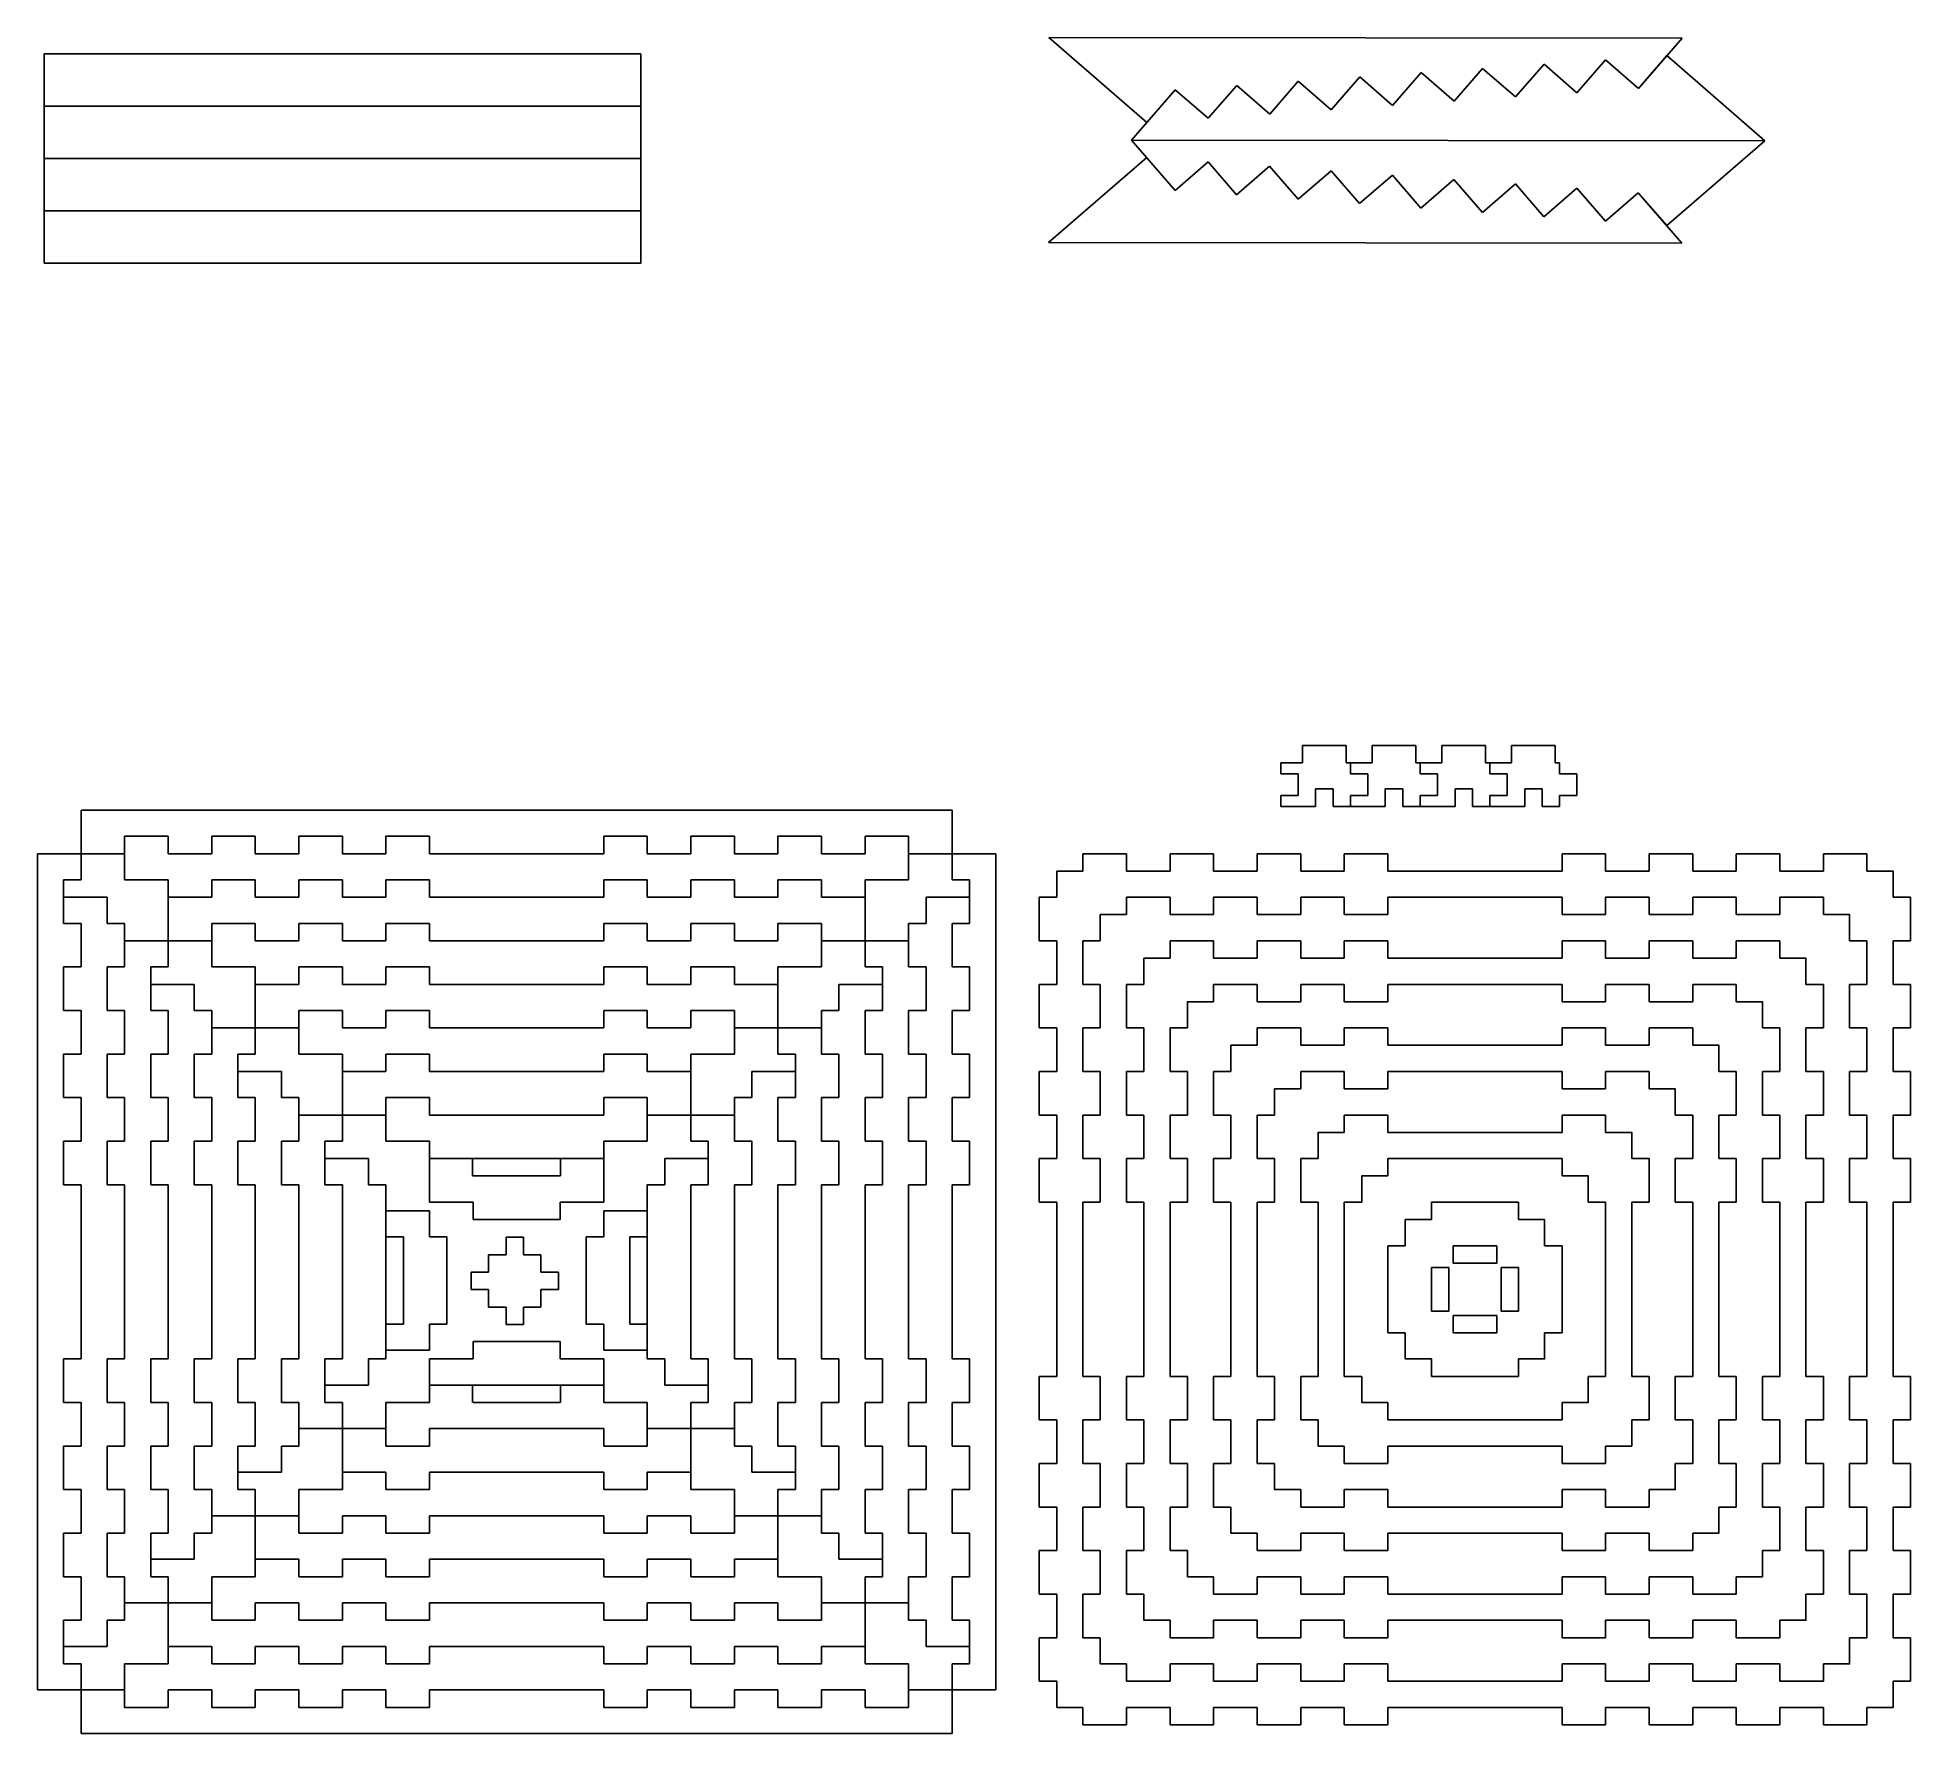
# Model space of a CAD drawing. Header units: millimetres. Extents: x 1116 to 1546, y 1257 to 1646.
import ezdxf

# ---------------------------------------------------------------- set-up
doc = ezdxf.new("R2010")
doc.units = ezdxf.units.MM

msp = doc.modelspace()

# ---------------------------------------------------------------- linework, layer by layer
for p, q in [((1370.34, 1626.44), (1347.87, 1645.99)), ((1493.24, 1645.83), (1347.87, 1645.99)), ((1483.2, 1634.29), (1493.24, 1645.83)), ((1447.44, 1638.89), (1440.88, 1631.34)), ((1447.44, 1638.89), (1454.99, 1632.32)), ((1461.55, 1639.87), (1454.99, 1632.32)), ((1461.55, 1639.87), (1469.1, 1633.31)), ((1475.66, 1640.85), (1469.1, 1633.31)), ((1475.66, 1640.85), (1483.2, 1634.29)), ((1489.77, 1641.83), (1483.2, 1634.29)), ((1489.77, 1641.83), (1512.24, 1622.28)), ((1391.01, 1634.96), (1384.45, 1627.42)), ((1391.01, 1634.96), (1398.56, 1628.4)), ((1405.12, 1635.94), (1398.56, 1628.4)), ((1405.12, 1635.94), (1412.66, 1629.38)), ((1419.23, 1636.93), (1412.66, 1629.38)), ((1419.23, 1636.93), (1426.77, 1630.36)), ((1433.34, 1637.91), (1426.77, 1630.36)), ((1433.34, 1637.91), (1440.88, 1631.34)), ((1376.9, 1633.98), (1366.86, 1622.44)), ((1376.9, 1633.98), (1384.45, 1627.42)), ((1376.88, 1610.88), (1366.86, 1622.44)), ((1366.86, 1622.44), (1512.24, 1622.28)), ((1489.72, 1602.78), (1512.24, 1622.28)), ((1370.33, 1618.44), (1347.82, 1598.94)), ((1376.88, 1610.88), (1384.44, 1617.42)), ((1390.98, 1609.87), (1384.44, 1617.42)), ((1390.98, 1609.87), (1398.54, 1616.41)), ((1405.09, 1608.85), (1398.54, 1616.41)), ((1405.09, 1608.85), (1412.65, 1615.4)), ((1419.2, 1607.84), (1412.65, 1615.4)), ((1419.2, 1607.84), (1426.75, 1614.39)), ((1433.3, 1606.83), (1426.75, 1614.39)), ((1433.3, 1606.83), (1440.86, 1613.38)), ((1447.41, 1605.82), (1440.86, 1613.38)), ((1447.41, 1605.82), (1454.97, 1612.36)), ((1461.51, 1604.81), (1454.97, 1612.36)), ((1461.51, 1604.81), (1469.07, 1611.35)), ((1475.62, 1603.79), (1469.07, 1611.35)), ((1475.62, 1603.79), (1483.18, 1610.34)), ((1489.72, 1602.78), (1483.18, 1610.34)), ((1483.18, 1610.34), (1493.19, 1598.78)), ((1493.19, 1598.78), (1347.82, 1598.94)), ((1406.11, 1479.46), (1401.11, 1479.46)), ((1401.11, 1479.46), (1401.11, 1476.96)), ((1406.11, 1483.46), (1406.11, 1479.46)), ((1406.11, 1483.46), (1416.11, 1483.46)), ((1416.11, 1483.46), (1416.11, 1479.46)), ((1417.11, 1479.46), (1416.11, 1479.46)), ((1422.11, 1479.46), (1417.11, 1479.46)), ((1417.11, 1479.46), (1417.11, 1476.96)), ((1422.11, 1483.46), (1422.11, 1479.46)), ((1422.11, 1483.46), (1432.11, 1483.46)), ((1432.11, 1483.46), (1432.11, 1479.46)), ((1433.11, 1479.46), (1432.11, 1479.46)), ((1438.11, 1479.46), (1433.11, 1479.46)), ((1433.11, 1479.46), (1433.11, 1476.96)), ((1438.11, 1483.46), (1438.11, 1479.46)), ((1438.11, 1483.46), (1448.11, 1483.46)), ((1448.11, 1483.46), (1448.11, 1479.46)), ((1449.11, 1479.46), (1448.11, 1479.46)), ((1454.11, 1479.46), (1449.11, 1479.46)), ((1449.11, 1479.46), (1449.11, 1476.96)), ((1454.11, 1483.46), (1454.11, 1479.46)), ((1454.11, 1483.46), (1464.11, 1483.46)), ((1464.11, 1483.46), (1464.11, 1479.46)), ((1465.11, 1479.46), (1464.11, 1479.46)), ((1465.11, 1476.96), (1465.11, 1479.46)), ((1401.11, 1476.96), (1405.11, 1476.96)), ((1405.11, 1476.96), (1405.11, 1471.96)), ((1417.11, 1476.96), (1421.11, 1476.96)), ((1421.11, 1476.96), (1421.11, 1471.96)), ((1433.11, 1476.96), (1437.11, 1476.96)), ((1437.11, 1476.96), (1437.11, 1471.96)), ((1449.11, 1476.96), (1453.11, 1476.96)), ((1453.11, 1476.96), (1453.11, 1471.96)), ((1469.11, 1476.96), (1465.11, 1476.96)), ((1469.11, 1471.96), (1469.11, 1476.96)), ((1401.11, 1471.96), (1401.11, 1469.46)), ((1401.11, 1471.96), (1405.11, 1471.96)), ((1409.11, 1473.46), (1409.11, 1469.46)), ((1409.11, 1473.46), (1413.11, 1473.46)), ((1413.11, 1473.46), (1413.11, 1469.46)), ((1417.11, 1471.96), (1417.11, 1469.46)), ((1417.11, 1471.96), (1421.11, 1471.96)), ((1425.11, 1473.46), (1425.11, 1469.46)), ((1425.11, 1473.46), (1429.11, 1473.46)), ((1429.11, 1473.46), (1429.11, 1469.46)), ((1433.11, 1471.96), (1433.11, 1469.46)), ((1433.11, 1471.96), (1437.11, 1471.96)), ((1441.11, 1473.46), (1441.11, 1469.46)), ((1441.11, 1473.46), (1445.11, 1473.46)), ((1445.11, 1473.46), (1445.11, 1469.46)), ((1449.11, 1471.96), (1449.11, 1469.46)), ((1449.11, 1471.96), (1453.11, 1471.96)), ((1457.11, 1473.46), (1457.11, 1469.46)), ((1457.11, 1473.46), (1461.11, 1473.46)), ((1461.11, 1473.46), (1461.11, 1469.46)), ((1465.11, 1469.46), (1465.11, 1471.96)), ((1469.11, 1471.96), (1465.11, 1471.96)), ((1125.68, 1468.6), (1125.68, 1458.6)), ((1225.68, 1468.6), (1125.68, 1468.6)), ((1225.68, 1468.6), (1325.68, 1468.6)), ((1325.68, 1468.6), (1325.68, 1458.6)), ((1401.11, 1469.46), (1409.11, 1469.46)), ((1413.11, 1469.46), (1417.11, 1469.46)), ((1417.11, 1469.46), (1425.11, 1469.46)), ((1429.11, 1469.46), (1433.11, 1469.46)), ((1433.11, 1469.46), (1441.11, 1469.46)), ((1445.11, 1469.46), (1449.11, 1469.46)), ((1449.11, 1469.46), (1457.11, 1469.46)), ((1461.11, 1469.46), (1465.11, 1469.46)), ((1135.68, 1458.6), (1135.68, 1462.6)), ((1145.68, 1462.6), (1145.68, 1458.6)), ((1155.68, 1458.6), (1155.68, 1462.6)), ((1165.68, 1462.6), (1165.68, 1458.6)), ((1175.68, 1458.6), (1175.68, 1462.6)), ((1185.68, 1462.6), (1185.68, 1458.6)), ((1195.68, 1458.6), (1195.68, 1462.6)), ((1205.68, 1462.6), (1205.68, 1458.6)), ((1245.68, 1462.6), (1245.68, 1458.6)), ((1255.68, 1458.6), (1255.68, 1462.6)), ((1265.68, 1462.6), (1265.68, 1458.6)), ((1275.68, 1458.6), (1275.68, 1462.6)), ((1285.68, 1462.6), (1285.68, 1458.6)), ((1295.68, 1458.6), (1295.68, 1462.6)), ((1305.68, 1462.6), (1305.68, 1458.6)), ((1315.68, 1458.6), (1315.68, 1462.6)), ((1125.68, 1458.6), (1115.68, 1458.6)), ((1115.68, 1458.6), (1115.68, 1358.6)), ((1125.68, 1458.6), (1135.68, 1458.6)), ((1125.68, 1458.6), (1125.68, 1452.6)), ((1135.68, 1458.6), (1135.68, 1452.6)), ((1145.68, 1458.6), (1155.68, 1458.6)), ((1165.68, 1458.6), (1175.68, 1458.6)), ((1185.68, 1458.6), (1195.68, 1458.6)), ((1205.68, 1458.6), (1215.68, 1458.6)), ((1225.68, 1458.6), (1215.68, 1458.6)), ((1225.68, 1458.6), (1235.68, 1458.6)), ((1245.68, 1458.6), (1235.68, 1458.6)), ((1265.68, 1458.6), (1255.68, 1458.6)), ((1285.68, 1458.6), (1275.68, 1458.6)), ((1305.68, 1458.6), (1295.68, 1458.6)), ((1315.68, 1458.6), (1315.68, 1452.6)), ((1325.68, 1458.6), (1315.68, 1458.6)), ((1325.68, 1458.6), (1335.68, 1458.6)), ((1325.68, 1458.6), (1325.68, 1452.6)), ((1335.68, 1458.6), (1335.68, 1358.6)), ((1355.68, 1454.6), (1355.68, 1458.6)), ((1365.68, 1458.6), (1365.68, 1454.6)), ((1375.68, 1454.6), (1375.68, 1458.6)), ((1385.68, 1458.6), (1385.68, 1454.6)), ((1395.68, 1454.6), (1395.68, 1458.6)), ((1405.68, 1458.6), (1405.68, 1454.6)), ((1415.68, 1454.6), (1415.68, 1458.6)), ((1425.68, 1458.6), (1425.68, 1454.6)), ((1465.68, 1458.6), (1465.68, 1454.6)), ((1475.68, 1454.6), (1475.68, 1458.6)), ((1485.68, 1458.6), (1485.68, 1454.6)), ((1495.68, 1454.6), (1495.68, 1458.6)), ((1505.68, 1458.6), (1505.68, 1454.6)), ((1515.68, 1454.6), (1515.68, 1458.6)), ((1525.68, 1458.6), (1525.68, 1454.6)), ((1535.68, 1454.6), (1535.68, 1458.6)), ((1349.68, 1448.6), (1349.68, 1454.6)), ((1349.68, 1454.6), (1355.68, 1454.6)), ((1365.68, 1454.6), (1375.68, 1454.6)), ((1385.68, 1454.6), (1395.68, 1454.6)), ((1405.68, 1454.6), (1415.68, 1454.6)), ((1425.68, 1454.6), (1465.68, 1454.6)), ((1485.68, 1454.6), (1475.68, 1454.6)), ((1505.68, 1454.6), (1495.68, 1454.6)), ((1525.68, 1454.6), (1515.68, 1454.6)), ((1125.68, 1452.6), (1121.68, 1452.6)), ((1145.68, 1452.6), (1145.68, 1448.6)), ((1155.68, 1448.6), (1155.68, 1452.6)), ((1165.68, 1452.6), (1165.68, 1448.6)), ((1175.68, 1448.6), (1175.68, 1452.6)), ((1185.68, 1452.6), (1185.68, 1448.6)), ((1195.68, 1448.6), (1195.68, 1452.6)), ((1205.68, 1452.6), (1205.68, 1448.6)), ((1245.68, 1452.6), (1245.68, 1448.6)), ((1255.68, 1448.6), (1255.68, 1452.6)), ((1265.68, 1452.6), (1265.68, 1448.6)), ((1275.68, 1448.6), (1275.68, 1452.6)), ((1285.68, 1452.6), (1285.68, 1448.6)), ((1295.68, 1448.6), (1295.68, 1452.6)), ((1305.68, 1452.6), (1305.68, 1448.6)), ((1325.68, 1452.6), (1329.68, 1452.6)), ((1131.68, 1448.6), (1121.68, 1448.6)), ((1131.68, 1448.6), (1131.68, 1442.6)), ((1145.68, 1448.6), (1155.68, 1448.6)), ((1145.68, 1448.6), (1145.68, 1438.6)), ((1165.68, 1448.6), (1175.68, 1448.6)), ((1185.68, 1448.6), (1195.68, 1448.6)), ((1205.68, 1448.6), (1215.68, 1448.6)), ((1225.68, 1448.6), (1215.68, 1448.6)), ((1225.68, 1448.6), (1235.68, 1448.6)), ((1245.68, 1448.6), (1235.68, 1448.6)), ((1265.68, 1448.6), (1255.68, 1448.6)), ((1285.68, 1448.6), (1275.68, 1448.6)), ((1305.68, 1448.6), (1295.68, 1448.6)), ((1305.68, 1448.6), (1305.68, 1438.6)), ((1319.68, 1448.6), (1329.68, 1448.6)), ((1319.68, 1448.6), (1319.68, 1442.6)), ((1349.68, 1448.6), (1345.68, 1448.6)), ((1365.68, 1444.6), (1365.68, 1448.6)), ((1375.68, 1448.6), (1375.68, 1444.6)), ((1385.68, 1444.6), (1385.68, 1448.6)), ((1395.68, 1448.6), (1395.68, 1444.6)), ((1405.68, 1444.6), (1405.68, 1448.6)), ((1415.68, 1448.6), (1415.68, 1444.6)), ((1425.68, 1444.6), (1425.68, 1448.6)), ((1465.68, 1444.6), (1465.68, 1448.6)), ((1475.68, 1448.6), (1475.68, 1444.6)), ((1485.68, 1444.6), (1485.68, 1448.6)), ((1495.68, 1448.6), (1495.68, 1444.6)), ((1505.68, 1444.6), (1505.68, 1448.6)), ((1515.68, 1448.6), (1515.68, 1444.6)), ((1525.68, 1444.6), (1525.68, 1448.6)), ((1541.68, 1448.6), (1545.68, 1448.6)), ((1121.68, 1442.6), (1125.68, 1442.6)), ((1125.68, 1442.6), (1125.68, 1432.6)), ((1135.68, 1442.6), (1131.68, 1442.6)), ((1155.68, 1432.6), (1155.68, 1442.6)), ((1165.68, 1442.6), (1165.68, 1438.6)), ((1175.68, 1438.6), (1175.68, 1442.6)), ((1185.68, 1442.6), (1185.68, 1438.6)), ((1195.68, 1438.6), (1195.68, 1442.6)), ((1205.68, 1442.6), (1205.68, 1438.6)), ((1245.68, 1442.6), (1245.68, 1438.6)), ((1255.68, 1438.6), (1255.68, 1442.6)), ((1265.68, 1442.6), (1265.68, 1438.6)), ((1275.68, 1438.6), (1275.68, 1442.6)), ((1285.68, 1442.6), (1285.68, 1438.6)), ((1295.68, 1432.6), (1295.68, 1442.6)), ((1315.68, 1442.6), (1319.68, 1442.6)), ((1325.68, 1442.6), (1325.68, 1432.6)), ((1329.68, 1442.6), (1325.68, 1442.6)), ((1375.68, 1444.6), (1385.68, 1444.6)), ((1395.68, 1444.6), (1405.68, 1444.6)), ((1415.68, 1444.6), (1425.68, 1444.6)), ((1475.68, 1444.6), (1465.68, 1444.6)), ((1495.68, 1444.6), (1485.68, 1444.6)), ((1515.68, 1444.6), (1505.68, 1444.6)), ((1145.68, 1438.6), (1135.68, 1438.6)), ((1145.68, 1438.6), (1155.68, 1438.6)), ((1165.68, 1438.6), (1175.68, 1438.6)), ((1185.68, 1438.6), (1195.68, 1438.6)), ((1205.68, 1438.6), (1215.68, 1438.6)), ((1225.68, 1438.6), (1215.68, 1438.6)), ((1225.68, 1438.6), (1235.68, 1438.6)), ((1245.68, 1438.6), (1235.68, 1438.6)), ((1265.68, 1438.6), (1255.68, 1438.6)), ((1285.68, 1438.6), (1275.68, 1438.6)), ((1305.68, 1438.6), (1295.68, 1438.6)), ((1305.68, 1438.6), (1315.68, 1438.6)), ((1345.68, 1438.6), (1349.68, 1438.6)), ((1349.68, 1438.6), (1349.68, 1428.6)), ((1359.68, 1438.6), (1355.68, 1438.6)), ((1375.68, 1434.6), (1375.68, 1438.6)), ((1385.68, 1438.6), (1385.68, 1434.6)), ((1395.68, 1434.6), (1395.68, 1438.6)), ((1405.68, 1438.6), (1405.68, 1434.6)), ((1415.68, 1434.6), (1415.68, 1438.6)), ((1425.68, 1438.6), (1425.68, 1434.6)), ((1465.68, 1438.6), (1465.68, 1434.6)), ((1475.68, 1434.6), (1475.68, 1438.6)), ((1485.68, 1438.6), (1485.68, 1434.6)), ((1495.68, 1434.6), (1495.68, 1438.6)), ((1505.68, 1438.6), (1505.68, 1434.6)), ((1515.68, 1434.6), (1515.68, 1438.6)), ((1531.68, 1438.6), (1535.68, 1438.6)), ((1541.68, 1438.6), (1541.68, 1428.6)), ((1545.68, 1438.6), (1541.68, 1438.6)), ((1125.68, 1432.6), (1121.68, 1432.6)), ((1135.68, 1432.6), (1131.68, 1432.6)), ((1145.68, 1432.6), (1141.68, 1432.6)), ((1165.68, 1432.6), (1165.68, 1428.6)), ((1175.68, 1428.6), (1175.68, 1432.6)), ((1185.68, 1432.6), (1185.68, 1428.6)), ((1195.68, 1428.6), (1195.68, 1432.6)), ((1205.68, 1432.6), (1205.68, 1428.6)), ((1245.68, 1432.6), (1245.68, 1428.6)), ((1255.68, 1428.6), (1255.68, 1432.6)), ((1265.68, 1432.6), (1265.68, 1428.6)), ((1275.68, 1428.6), (1275.68, 1432.6)), ((1285.68, 1432.6), (1285.68, 1428.6)), ((1305.68, 1432.6), (1309.68, 1432.6)), ((1315.68, 1432.6), (1319.68, 1432.6)), ((1325.68, 1432.6), (1329.68, 1432.6)), ((1385.68, 1434.6), (1395.68, 1434.6)), ((1405.68, 1434.6), (1415.68, 1434.6)), ((1425.68, 1434.6), (1465.68, 1434.6)), ((1485.68, 1434.6), (1475.68, 1434.6)), ((1505.68, 1434.6), (1495.68, 1434.6)), ((1151.68, 1428.6), (1141.68, 1428.6)), ((1165.68, 1428.6), (1165.68, 1418.6)), ((1165.68, 1428.6), (1175.68, 1428.6)), ((1185.68, 1428.6), (1195.68, 1428.6)), ((1205.68, 1428.6), (1215.68, 1428.6)), ((1225.68, 1428.6), (1215.68, 1428.6)), ((1225.68, 1428.6), (1235.68, 1428.6)), ((1245.68, 1428.6), (1235.68, 1428.6)), ((1265.68, 1428.6), (1255.68, 1428.6)), ((1285.68, 1428.6), (1275.68, 1428.6)), ((1285.68, 1428.6), (1285.68, 1418.6)), ((1299.68, 1428.6), (1309.68, 1428.6)), ((1349.68, 1428.6), (1345.68, 1428.6)), ((1355.68, 1428.6), (1359.68, 1428.6)), ((1359.68, 1428.6), (1359.68, 1418.6)), ((1369.68, 1428.6), (1365.68, 1428.6)), ((1385.68, 1424.6), (1385.68, 1428.6)), ((1395.68, 1428.6), (1395.68, 1424.6)), ((1405.68, 1424.6), (1405.68, 1428.6)), ((1415.68, 1428.6), (1415.68, 1424.6)), ((1425.68, 1424.6), (1425.68, 1428.6)), ((1465.68, 1424.6), (1465.68, 1428.6)), ((1475.68, 1428.6), (1475.68, 1424.6)), ((1485.68, 1424.6), (1485.68, 1428.6)), ((1495.68, 1428.6), (1495.68, 1424.6)), ((1505.68, 1424.6), (1505.68, 1428.6)), ((1521.68, 1428.6), (1525.68, 1428.6)), ((1531.68, 1428.6), (1531.68, 1418.6)), ((1535.68, 1428.6), (1531.68, 1428.6)), ((1541.68, 1428.6), (1545.68, 1428.6)), ((1395.68, 1424.6), (1405.68, 1424.6)), ((1415.68, 1424.6), (1425.68, 1424.6)), ((1475.68, 1424.6), (1465.68, 1424.6)), ((1495.68, 1424.6), (1485.68, 1424.6)), ((1121.68, 1422.6), (1125.68, 1422.6)), ((1125.68, 1422.6), (1125.68, 1412.6)), ((1131.68, 1422.6), (1135.68, 1422.6)), ((1141.68, 1422.6), (1145.68, 1422.6)), ((1151.68, 1422.6), (1155.68, 1422.6)), ((1165.68, 1422.6), (1165.68, 1418.6)), ((1175.68, 1418.6), (1175.68, 1422.6)), ((1185.68, 1422.6), (1185.68, 1418.6)), ((1195.68, 1418.6), (1195.68, 1422.6)), ((1205.68, 1422.6), (1205.68, 1418.6)), ((1245.68, 1422.6), (1245.68, 1418.6)), ((1255.68, 1418.6), (1255.68, 1422.6)), ((1265.68, 1422.6), (1265.68, 1418.6)), ((1275.68, 1418.6), (1275.68, 1422.6)), ((1285.68, 1422.6), (1285.68, 1418.6)), ((1299.68, 1422.6), (1295.68, 1422.6)), ((1309.68, 1422.6), (1305.68, 1422.6)), ((1319.68, 1422.6), (1315.68, 1422.6)), ((1325.68, 1422.6), (1325.68, 1412.6)), ((1329.68, 1422.6), (1325.68, 1422.6)), ((1165.68, 1418.6), (1155.68, 1418.6)), ((1165.68, 1418.6), (1175.68, 1418.6)), ((1175.68, 1418.6), (1175.68, 1412.6)), ((1185.68, 1418.6), (1195.68, 1418.6)), ((1205.68, 1418.6), (1215.68, 1418.6)), ((1225.68, 1418.6), (1215.68, 1418.6)), ((1225.68, 1418.6), (1235.68, 1418.6)), ((1245.68, 1418.6), (1235.68, 1418.6)), ((1265.68, 1418.6), (1255.68, 1418.6)), ((1275.68, 1418.6), (1275.68, 1412.6)), ((1285.68, 1418.6), (1275.68, 1418.6)), ((1285.68, 1418.6), (1295.68, 1418.6)), ((1345.68, 1418.6), (1349.68, 1418.6)), ((1349.68, 1418.6), (1349.68, 1408.6)), ((1359.68, 1418.6), (1355.68, 1418.6)), ((1365.68, 1418.6), (1369.68, 1418.6)), ((1369.68, 1418.6), (1369.68, 1408.6)), ((1379.68, 1418.6), (1375.68, 1418.6)), ((1395.68, 1414.6), (1395.68, 1418.6)), ((1405.68, 1418.6), (1405.68, 1414.6)), ((1415.68, 1414.6), (1415.68, 1418.6)), ((1425.68, 1418.6), (1425.68, 1414.6)), ((1465.68, 1418.6), (1465.68, 1414.6)), ((1475.68, 1414.6), (1475.68, 1418.6)), ((1485.68, 1418.6), (1485.68, 1414.6)), ((1495.68, 1414.6), (1495.68, 1418.6)), ((1511.68, 1418.6), (1515.68, 1418.6)), ((1521.68, 1418.6), (1521.68, 1408.6)), ((1525.68, 1418.6), (1521.68, 1418.6)), ((1531.68, 1418.6), (1535.68, 1418.6)), ((1541.68, 1418.6), (1541.68, 1408.6)), ((1545.68, 1418.6), (1541.68, 1418.6)), ((1125.68, 1412.6), (1121.68, 1412.6)), ((1135.68, 1412.6), (1131.68, 1412.6)), ((1145.68, 1412.6), (1141.68, 1412.6)), ((1155.68, 1412.6), (1151.68, 1412.6)), ((1165.68, 1412.6), (1161.68, 1412.6)), ((1185.68, 1412.6), (1185.68, 1408.6)), ((1195.68, 1408.6), (1195.68, 1412.6)), ((1205.68, 1412.6), (1205.68, 1408.6)), ((1245.68, 1412.6), (1245.68, 1408.6)), ((1255.68, 1408.6), (1255.68, 1412.6)), ((1265.68, 1412.6), (1265.68, 1408.6)), ((1285.68, 1412.6), (1289.68, 1412.6)), ((1295.68, 1412.6), (1299.68, 1412.6)), ((1305.68, 1412.6), (1309.68, 1412.6)), ((1315.68, 1412.6), (1319.68, 1412.6)), ((1325.68, 1412.6), (1329.68, 1412.6)), ((1405.68, 1414.6), (1415.68, 1414.6)), ((1425.68, 1414.6), (1465.68, 1414.6)), ((1485.68, 1414.6), (1475.68, 1414.6)), ((1171.68, 1408.6), (1161.68, 1408.6)), ((1185.68, 1408.6), (1185.68, 1398.6)), ((1185.68, 1408.6), (1195.68, 1408.6)), ((1205.68, 1408.6), (1215.68, 1408.6)), ((1225.68, 1408.6), (1215.68, 1408.6)), ((1225.68, 1408.6), (1235.68, 1408.6)), ((1245.68, 1408.6), (1235.68, 1408.6)), ((1265.68, 1408.6), (1255.68, 1408.6)), ((1265.68, 1408.6), (1265.68, 1398.6)), ((1279.68, 1408.6), (1289.68, 1408.6)), ((1349.68, 1408.6), (1345.68, 1408.6)), ((1355.68, 1408.6), (1359.68, 1408.6)), ((1359.68, 1408.6), (1359.68, 1398.6)), ((1369.68, 1408.6), (1365.68, 1408.6)), ((1375.68, 1408.6), (1379.68, 1408.6)), ((1379.68, 1408.6), (1379.68, 1398.6)), ((1389.68, 1408.6), (1385.68, 1408.6)), ((1405.68, 1404.6), (1405.68, 1408.6)), ((1415.68, 1408.6), (1415.68, 1404.6)), ((1425.68, 1404.6), (1425.68, 1408.6)), ((1465.68, 1404.6), (1465.68, 1408.6)), ((1475.68, 1408.6), (1475.68, 1404.6)), ((1485.68, 1404.6), (1485.68, 1408.6)), ((1501.68, 1408.6), (1505.68, 1408.6)), ((1511.68, 1408.6), (1511.68, 1398.6)), ((1515.68, 1408.6), (1511.68, 1408.6)), ((1521.68, 1408.6), (1525.68, 1408.6)), ((1531.68, 1408.6), (1531.68, 1398.6)), ((1535.68, 1408.6), (1531.68, 1408.6)), ((1541.68, 1408.6), (1545.68, 1408.6)), ((1121.68, 1402.6), (1125.68, 1402.6)), ((1125.68, 1402.6), (1125.68, 1392.6)), ((1131.68, 1402.6), (1135.68, 1402.6)), ((1141.68, 1402.6), (1145.68, 1402.6)), ((1151.68, 1402.6), (1155.68, 1402.6)), ((1161.68, 1402.6), (1165.68, 1402.6)), ((1171.68, 1402.6), (1175.68, 1402.6)), ((1185.68, 1402.6), (1185.68, 1398.6)), ((1195.68, 1398.6), (1195.68, 1402.6)), ((1205.68, 1402.6), (1205.68, 1398.6)), ((1245.68, 1402.6), (1245.68, 1398.6)), ((1255.68, 1398.6), (1255.68, 1402.6)), ((1265.68, 1402.6), (1265.68, 1398.6)), ((1279.68, 1402.6), (1275.68, 1402.6)), ((1289.68, 1402.6), (1285.68, 1402.6)), ((1299.68, 1402.6), (1295.68, 1402.6)), ((1309.68, 1402.6), (1305.68, 1402.6)), ((1319.68, 1402.6), (1315.68, 1402.6)), ((1325.68, 1402.6), (1325.68, 1392.6)), ((1329.68, 1402.6), (1325.68, 1402.6)), ((1415.68, 1404.6), (1425.68, 1404.6)), ((1475.68, 1404.6), (1465.68, 1404.6)), ((1185.68, 1398.6), (1175.68, 1398.6)), ((1185.68, 1398.6), (1195.68, 1398.6)), ((1195.68, 1398.6), (1195.68, 1392.6)), ((1205.68, 1398.6), (1215.68, 1398.6)), ((1225.68, 1398.6), (1215.68, 1398.6)), ((1225.68, 1398.6), (1235.68, 1398.6)), ((1245.68, 1398.6), (1235.68, 1398.6)), ((1255.68, 1398.6), (1255.68, 1392.6)), ((1265.68, 1398.6), (1255.68, 1398.6)), ((1265.68, 1398.6), (1275.68, 1398.6)), ((1345.68, 1398.6), (1349.68, 1398.6)), ((1349.68, 1398.6), (1349.68, 1388.6)), ((1359.68, 1398.6), (1355.68, 1398.6)), ((1365.68, 1398.6), (1369.68, 1398.6)), ((1369.68, 1398.6), (1369.68, 1388.6)), ((1379.68, 1398.6), (1375.68, 1398.6)), ((1385.68, 1398.6), (1389.68, 1398.6)), ((1389.68, 1398.6), (1389.68, 1388.6)), ((1399.68, 1398.6), (1395.68, 1398.6)), ((1415.68, 1394.6), (1415.68, 1398.6)), ((1425.68, 1398.6), (1425.68, 1394.6)), ((1465.68, 1398.6), (1465.68, 1394.6)), ((1475.68, 1394.6), (1475.68, 1398.6)), ((1491.68, 1398.6), (1495.68, 1398.6)), ((1501.68, 1398.6), (1501.68, 1388.6)), ((1505.68, 1398.6), (1501.68, 1398.6)), ((1511.68, 1398.6), (1515.68, 1398.6)), ((1521.68, 1398.6), (1521.68, 1388.6)), ((1525.68, 1398.6), (1521.68, 1398.6)), ((1531.68, 1398.6), (1535.68, 1398.6)), ((1541.68, 1398.6), (1541.68, 1388.6)), ((1545.68, 1398.6), (1541.68, 1398.6)), ((1425.68, 1394.6), (1465.68, 1394.6)), ((1125.68, 1392.6), (1121.68, 1392.6)), ((1135.68, 1392.6), (1131.68, 1392.6)), ((1145.68, 1392.6), (1141.68, 1392.6)), ((1155.68, 1392.6), (1151.68, 1392.6)), ((1165.68, 1392.6), (1161.68, 1392.6)), ((1175.68, 1392.6), (1171.68, 1392.6)), ((1185.68, 1392.6), (1181.68, 1392.6)), ((1205.68, 1392.6), (1205.68, 1388.6)), ((1245.68, 1392.6), (1245.68, 1388.6)), ((1265.68, 1392.6), (1269.68, 1392.6)), ((1275.68, 1392.6), (1279.68, 1392.6)), ((1285.68, 1392.6), (1289.68, 1392.6)), ((1295.68, 1392.6), (1299.68, 1392.6)), ((1305.68, 1392.6), (1309.68, 1392.6)), ((1315.68, 1392.6), (1319.68, 1392.6)), ((1325.68, 1392.6), (1329.68, 1392.6)), ((1191.68, 1388.6), (1181.68, 1388.6)), ((1205.68, 1388.6), (1215.68, 1388.6)), ((1205.68, 1388.6), (1215.68, 1388.6)), ((1205.68, 1384.6), (1205.68, 1388.6)), ((1215.58, 1388.6), (1215.58, 1384.6)), ((1225.68, 1388.6), (1215.68, 1388.6)), ((1225.68, 1388.6), (1215.68, 1388.6)), ((1225.68, 1388.6), (1235.68, 1388.6)), ((1225.68, 1388.6), (1235.68, 1388.6)), ((1245.68, 1388.6), (1235.68, 1388.6)), ((1245.68, 1388.6), (1235.68, 1388.6)), ((1235.78, 1388.6), (1235.78, 1384.6)), ((1245.68, 1384.6), (1245.68, 1388.6)), ((1259.68, 1388.6), (1269.68, 1388.6)), ((1349.68, 1388.6), (1345.68, 1388.6)), ((1355.68, 1388.6), (1359.68, 1388.6)), ((1359.68, 1388.6), (1359.68, 1378.6)), ((1369.68, 1388.6), (1365.68, 1388.6)), ((1375.68, 1388.6), (1379.68, 1388.6)), ((1379.68, 1388.6), (1379.68, 1378.6)), ((1389.68, 1388.6), (1385.68, 1388.6)), ((1395.68, 1388.6), (1399.68, 1388.6)), ((1399.68, 1388.6), (1399.68, 1378.6)), ((1409.68, 1388.6), (1405.68, 1388.6)), ((1425.68, 1384.6), (1425.68, 1388.6)), ((1465.68, 1384.6), (1465.68, 1388.6)), ((1481.68, 1388.6), (1485.68, 1388.6)), ((1491.68, 1388.6), (1491.68, 1378.6)), ((1495.68, 1388.6), (1491.68, 1388.6)), ((1501.68, 1388.6), (1505.68, 1388.6)), ((1511.68, 1388.6), (1511.68, 1378.6)), ((1515.68, 1388.6), (1511.68, 1388.6)), ((1521.68, 1388.6), (1525.68, 1388.6)), ((1531.68, 1388.6), (1531.68, 1378.6)), ((1535.68, 1388.6), (1531.68, 1388.6)), ((1541.68, 1388.6), (1545.68, 1388.6)), ((1121.68, 1382.6), (1125.68, 1382.6)), ((1125.68, 1342.6), (1125.68, 1382.6)), ((1125.68, 1382.6), (1125.68, 1372.6)), ((1131.68, 1382.6), (1135.68, 1382.6)), ((1141.68, 1382.6), (1145.68, 1382.6)), ((1151.68, 1382.6), (1155.68, 1382.6)), ((1161.68, 1382.6), (1165.68, 1382.6)), ((1171.68, 1382.6), (1175.68, 1382.6)), ((1181.68, 1382.6), (1185.68, 1382.6)), ((1191.68, 1382.6), (1195.68, 1382.6)), ((1205.68, 1384.6), (1205.68, 1378.6)), ((1235.78, 1384.6), (1215.58, 1384.6)), ((1245.68, 1384.6), (1245.68, 1378.6)), ((1259.68, 1382.6), (1255.68, 1382.6)), ((1269.68, 1382.6), (1265.68, 1382.6)), ((1279.68, 1382.6), (1275.68, 1382.6)), ((1289.68, 1382.6), (1285.68, 1382.6)), ((1299.68, 1382.6), (1295.68, 1382.6)), ((1309.68, 1382.6), (1305.68, 1382.6)), ((1319.68, 1382.6), (1315.68, 1382.6)), ((1325.68, 1342.6), (1325.68, 1382.6)), ((1325.68, 1382.6), (1325.68, 1372.6)), ((1329.68, 1382.6), (1325.68, 1382.6)), ((1205.68, 1376.6), (1195.68, 1376.6)), ((1195.68, 1370.6), (1195.68, 1376.6)), ((1215.68, 1378.6), (1215.68, 1374.6)), ((1235.68, 1378.6), (1235.68, 1374.6)), ((1245.68, 1376.6), (1255.68, 1376.6)), ((1255.68, 1370.6), (1255.68, 1376.6)), ((1345.68, 1378.6), (1349.68, 1378.6)), ((1349.68, 1338.6), (1349.68, 1378.6)), ((1359.68, 1378.6), (1355.68, 1378.6)), ((1365.68, 1378.6), (1369.68, 1378.6)), ((1369.68, 1338.6), (1369.68, 1378.6)), ((1379.68, 1378.6), (1375.68, 1378.6)), ((1385.68, 1378.6), (1389.68, 1378.6)), ((1389.68, 1338.6), (1389.68, 1378.6)), ((1399.68, 1378.6), (1395.68, 1378.6)), ((1405.68, 1378.6), (1409.68, 1378.6)), ((1409.68, 1338.6), (1409.68, 1378.6)), ((1419.68, 1378.6), (1415.68, 1378.6)), ((1435.68, 1374.6), (1435.68, 1378.6)), ((1455.68, 1374.6), (1455.68, 1378.6)), ((1471.68, 1378.6), (1475.68, 1378.6)), ((1481.68, 1338.6), (1481.68, 1378.6)), ((1485.68, 1378.6), (1481.68, 1378.6)), ((1491.68, 1378.6), (1495.68, 1378.6)), ((1501.68, 1338.6), (1501.68, 1378.6)), ((1505.68, 1378.6), (1501.68, 1378.6)), ((1511.68, 1378.6), (1515.68, 1378.6)), ((1521.68, 1338.6), (1521.68, 1378.6)), ((1525.68, 1378.6), (1521.68, 1378.6)), ((1531.68, 1378.6), (1535.68, 1378.6)), ((1541.68, 1338.6), (1541.68, 1378.6)), ((1545.68, 1378.6), (1541.68, 1378.6)), ((1235.68, 1374.6), (1215.68, 1374.6)), ((1195.68, 1370.6), (1199.68, 1370.6)), ((1199.68, 1350.6), (1199.68, 1370.6)), ((1205.68, 1370.6), (1209.68, 1370.6)), ((1209.68, 1370.6), (1209.68, 1350.6)), ((1223.26, 1370.52), (1223.26, 1366.52)), ((1223.26, 1370.52), (1227.26, 1370.52)), ((1227.26, 1370.52), (1227.26, 1366.52)), ((1245.68, 1370.6), (1241.68, 1370.6)), ((1241.68, 1370.6), (1241.68, 1350.6)), ((1255.68, 1370.6), (1251.68, 1370.6)), ((1251.68, 1350.6), (1251.68, 1370.6)), ((1429.68, 1368.6), (1425.68, 1368.6)), ((1440.68, 1368.6), (1440.68, 1364.6)), ((1450.68, 1368.6), (1450.68, 1364.6)), ((1461.68, 1368.6), (1465.68, 1368.6)), ((1115.68, 1266.6), (1115.68, 1366.6)), ((1223.26, 1366.52), (1219.26, 1366.52)), ((1219.26, 1362.52), (1219.26, 1366.52)), ((1227.26, 1366.52), (1231.26, 1366.52)), ((1231.26, 1362.52), (1231.26, 1366.52)), ((1335.68, 1266.6), (1335.68, 1366.6)), ((1435.68, 1363.6), (1439.68, 1363.6)), ((1451.68, 1363.6), (1455.68, 1363.6)), ((1215.26, 1362.52), (1219.26, 1362.52)), ((1215.26, 1362.52), (1215.26, 1358.52)), ((1235.26, 1362.52), (1231.26, 1362.52)), ((1235.26, 1358.52), (1235.26, 1362.52)), ((1215.26, 1358.52), (1219.26, 1358.52)), ((1219.26, 1358.52), (1219.26, 1354.52)), ((1223.26, 1354.52), (1219.26, 1354.52)), ((1223.26, 1350.52), (1223.26, 1354.52)), ((1227.26, 1350.52), (1227.26, 1354.52)), ((1227.26, 1354.52), (1231.26, 1354.52)), ((1235.26, 1358.52), (1231.26, 1358.52)), ((1231.26, 1358.52), (1231.26, 1354.52)), ((1195.68, 1350.6), (1199.68, 1350.6)), ((1195.68, 1344.6), (1195.68, 1350.6)), ((1205.68, 1350.6), (1209.68, 1350.6)), ((1227.26, 1350.52), (1223.26, 1350.52)), ((1245.68, 1350.6), (1241.68, 1350.6)), ((1255.68, 1350.6), (1251.68, 1350.6)), ((1255.68, 1344.6), (1255.68, 1350.6)), ((1435.68, 1353.6), (1439.68, 1353.6)), ((1440.68, 1352.6), (1440.68, 1348.6)), ((1450.68, 1352.6), (1450.68, 1348.6)), ((1451.68, 1353.6), (1455.68, 1353.6)), ((1215.68, 1342.6), (1215.68, 1346.6)), ((1235.68, 1346.6), (1215.68, 1346.6)), ((1235.68, 1342.6), (1235.68, 1346.6)), ((1429.68, 1348.6), (1425.68, 1348.6)), ((1461.68, 1348.6), (1465.68, 1348.6)), ((1121.68, 1342.6), (1125.68, 1342.6)), ((1131.68, 1342.6), (1135.68, 1342.6)), ((1141.68, 1342.6), (1145.68, 1342.6)), ((1151.68, 1342.6), (1155.68, 1342.6)), ((1161.68, 1342.6), (1165.68, 1342.6)), ((1171.68, 1342.6), (1175.68, 1342.6)), ((1181.68, 1342.6), (1185.68, 1342.6)), ((1191.68, 1342.6), (1195.68, 1342.6)), ((1205.68, 1344.6), (1195.68, 1344.6)), ((1205.68, 1336.6), (1205.68, 1342.6)), ((1245.68, 1344.6), (1255.68, 1344.6)), ((1245.68, 1336.6), (1245.68, 1342.6)), ((1259.68, 1342.6), (1255.68, 1342.6)), ((1269.68, 1342.6), (1265.68, 1342.6)), ((1279.68, 1342.6), (1275.68, 1342.6)), ((1289.68, 1342.6), (1285.68, 1342.6)), ((1299.68, 1342.6), (1295.68, 1342.6)), ((1309.68, 1342.6), (1305.68, 1342.6)), ((1319.68, 1342.6), (1315.68, 1342.6)), ((1329.68, 1342.6), (1325.68, 1342.6)), ((1435.68, 1342.6), (1435.68, 1338.6)), ((1455.68, 1342.6), (1455.68, 1338.6)), ((1345.68, 1338.6), (1349.68, 1338.6)), ((1359.68, 1338.6), (1355.68, 1338.6)), ((1359.68, 1328.6), (1359.68, 1338.6)), ((1365.68, 1338.6), (1369.68, 1338.6)), ((1379.68, 1338.6), (1375.68, 1338.6)), ((1379.68, 1328.6), (1379.68, 1338.6)), ((1385.68, 1338.6), (1389.68, 1338.6)), ((1399.68, 1338.6), (1395.68, 1338.6)), ((1399.68, 1328.6), (1399.68, 1338.6)), ((1405.68, 1338.6), (1409.68, 1338.6)), ((1419.68, 1338.6), (1415.68, 1338.6)), ((1471.68, 1338.6), (1475.68, 1338.6)), ((1485.68, 1338.6), (1481.68, 1338.6)), ((1491.68, 1328.6), (1491.68, 1338.6)), ((1491.68, 1338.6), (1495.68, 1338.6)), ((1505.68, 1338.6), (1501.68, 1338.6)), ((1511.68, 1328.6), (1511.68, 1338.6)), ((1511.68, 1338.6), (1515.68, 1338.6)), ((1525.68, 1338.6), (1521.68, 1338.6)), ((1531.68, 1328.6), (1531.68, 1338.6)), ((1531.68, 1338.6), (1535.68, 1338.6)), ((1545.68, 1338.6), (1541.68, 1338.6)), ((1191.68, 1336.6), (1181.68, 1336.6)), ((1205.68, 1336.6), (1215.68, 1336.6)), ((1205.68, 1332.6), (1205.68, 1336.6)), ((1205.68, 1336.6), (1215.68, 1336.6)), ((1205.68, 1336.6), (1205.68, 1332.6)), ((1215.58, 1332.6), (1215.58, 1336.6)), ((1235.78, 1336.6), (1215.58, 1336.6)), ((1225.68, 1336.6), (1215.68, 1336.6)), ((1225.68, 1336.6), (1215.68, 1336.6)), ((1225.68, 1336.6), (1235.68, 1336.6)), ((1225.68, 1336.6), (1235.68, 1336.6)), ((1245.68, 1336.6), (1235.68, 1336.6)), ((1245.68, 1336.6), (1235.68, 1336.6)), ((1235.78, 1332.6), (1235.78, 1336.6)), ((1245.68, 1332.6), (1245.68, 1336.6)), ((1245.68, 1336.6), (1245.68, 1332.6)), ((1259.68, 1336.6), (1269.68, 1336.6)), ((1125.68, 1332.6), (1121.68, 1332.6)), ((1125.68, 1322.6), (1125.68, 1332.6)), ((1135.68, 1332.6), (1131.68, 1332.6)), ((1145.68, 1332.6), (1141.68, 1332.6)), ((1155.68, 1332.6), (1151.68, 1332.6)), ((1165.68, 1332.6), (1161.68, 1332.6)), ((1175.68, 1332.6), (1171.68, 1332.6)), ((1185.68, 1332.6), (1181.68, 1332.6)), ((1195.68, 1326.6), (1195.68, 1332.6)), ((1225.68, 1332.6), (1215.68, 1332.6)), ((1225.68, 1332.6), (1215.68, 1332.6)), ((1225.68, 1332.6), (1235.68, 1332.6)), ((1225.68, 1332.6), (1235.68, 1332.6)), ((1255.68, 1326.6), (1255.68, 1332.6)), ((1265.68, 1332.6), (1269.68, 1332.6)), ((1275.68, 1332.6), (1279.68, 1332.6)), ((1285.68, 1332.6), (1289.68, 1332.6)), ((1295.68, 1332.6), (1299.68, 1332.6)), ((1305.68, 1332.6), (1309.68, 1332.6)), ((1315.68, 1332.6), (1319.68, 1332.6)), ((1325.68, 1322.6), (1325.68, 1332.6)), ((1325.68, 1332.6), (1329.68, 1332.6)), ((1425.68, 1332.6), (1425.68, 1328.6)), ((1465.68, 1332.6), (1465.68, 1328.6)), ((1185.68, 1326.6), (1175.68, 1326.6)), ((1185.68, 1316.6), (1185.68, 1326.6)), ((1185.68, 1322.6), (1185.68, 1326.6)), ((1185.68, 1326.6), (1195.68, 1326.6)), ((1195.68, 1326.6), (1195.68, 1322.6)), ((1205.68, 1322.6), (1205.68, 1326.6)), ((1205.68, 1326.6), (1215.68, 1326.6)), ((1225.68, 1326.6), (1215.68, 1326.6)), ((1225.68, 1326.6), (1235.68, 1326.6)), ((1245.68, 1326.6), (1235.68, 1326.6)), ((1245.68, 1322.6), (1245.68, 1326.6)), ((1255.68, 1326.6), (1255.68, 1322.6)), ((1265.68, 1326.6), (1255.68, 1326.6)), ((1265.68, 1316.6), (1265.68, 1326.6)), ((1265.68, 1322.6), (1265.68, 1326.6)), ((1265.68, 1326.6), (1275.68, 1326.6)), ((1349.68, 1328.6), (1345.68, 1328.6)), ((1349.68, 1318.6), (1349.68, 1328.6)), ((1355.68, 1328.6), (1359.68, 1328.6)), ((1369.68, 1328.6), (1365.68, 1328.6)), ((1369.68, 1318.6), (1369.68, 1328.6)), ((1375.68, 1328.6), (1379.68, 1328.6)), ((1389.68, 1328.6), (1385.68, 1328.6)), ((1389.68, 1318.6), (1389.68, 1328.6)), ((1395.68, 1328.6), (1399.68, 1328.6)), ((1409.68, 1328.6), (1405.68, 1328.6)), ((1481.68, 1328.6), (1485.68, 1328.6)), ((1495.68, 1328.6), (1491.68, 1328.6)), ((1501.68, 1318.6), (1501.68, 1328.6)), ((1501.68, 1328.6), (1505.68, 1328.6)), ((1515.68, 1328.6), (1511.68, 1328.6)), ((1521.68, 1318.6), (1521.68, 1328.6)), ((1521.68, 1328.6), (1525.68, 1328.6)), ((1535.68, 1328.6), (1531.68, 1328.6)), ((1541.68, 1318.6), (1541.68, 1328.6)), ((1541.68, 1328.6), (1545.68, 1328.6)), ((1121.68, 1322.6), (1125.68, 1322.6)), ((1131.68, 1322.6), (1135.68, 1322.6)), ((1141.68, 1322.6), (1145.68, 1322.6)), ((1151.68, 1322.6), (1155.68, 1322.6)), ((1161.68, 1322.6), (1165.68, 1322.6)), ((1171.68, 1322.6), (1175.68, 1322.6)), ((1279.68, 1322.6), (1275.68, 1322.6)), ((1289.68, 1322.6), (1285.68, 1322.6)), ((1299.68, 1322.6), (1295.68, 1322.6)), ((1309.68, 1322.6), (1305.68, 1322.6)), ((1319.68, 1322.6), (1315.68, 1322.6)), ((1329.68, 1322.6), (1325.68, 1322.6)), ((1415.68, 1322.6), (1415.68, 1318.6)), ((1425.68, 1322.6), (1465.68, 1322.6)), ((1425.68, 1318.6), (1425.68, 1322.6)), ((1465.68, 1318.6), (1465.68, 1322.6)), ((1475.68, 1322.6), (1475.68, 1318.6)), ((1171.68, 1316.6), (1161.68, 1316.6)), ((1185.68, 1312.6), (1185.68, 1316.6)), ((1185.68, 1316.6), (1195.68, 1316.6)), ((1195.68, 1316.6), (1195.68, 1312.6)), ((1205.68, 1312.6), (1205.68, 1316.6)), ((1205.68, 1316.6), (1215.68, 1316.6)), ((1225.68, 1316.6), (1215.68, 1316.6)), ((1225.68, 1316.6), (1235.68, 1316.6)), ((1245.68, 1316.6), (1235.68, 1316.6)), ((1245.68, 1312.6), (1245.68, 1316.6)), ((1255.68, 1316.6), (1255.68, 1312.6)), ((1265.68, 1316.6), (1255.68, 1316.6)), ((1265.68, 1312.6), (1265.68, 1316.6)), ((1279.68, 1316.6), (1289.68, 1316.6)), ((1345.68, 1318.6), (1349.68, 1318.6)), ((1359.68, 1318.6), (1355.68, 1318.6)), ((1359.68, 1308.6), (1359.68, 1318.6)), ((1365.68, 1318.6), (1369.68, 1318.6)), ((1379.68, 1318.6), (1375.68, 1318.6)), ((1379.68, 1308.6), (1379.68, 1318.6)), ((1385.68, 1318.6), (1389.68, 1318.6)), ((1399.68, 1318.6), (1395.68, 1318.6)), ((1491.68, 1318.6), (1495.68, 1318.6)), ((1505.68, 1318.6), (1501.68, 1318.6)), ((1511.68, 1308.6), (1511.68, 1318.6)), ((1511.68, 1318.6), (1515.68, 1318.6)), ((1525.68, 1318.6), (1521.68, 1318.6)), ((1531.68, 1308.6), (1531.68, 1318.6)), ((1531.68, 1318.6), (1535.68, 1318.6)), ((1545.68, 1318.6), (1541.68, 1318.6)), ((1125.68, 1312.6), (1121.68, 1312.6)), ((1125.68, 1302.6), (1125.68, 1312.6)), ((1135.68, 1312.6), (1131.68, 1312.6)), ((1145.68, 1312.6), (1141.68, 1312.6)), ((1155.68, 1312.6), (1151.68, 1312.6)), ((1165.68, 1312.6), (1161.68, 1312.6)), ((1175.68, 1306.6), (1175.68, 1312.6)), ((1275.68, 1306.6), (1275.68, 1312.6)), ((1285.68, 1312.6), (1289.68, 1312.6)), ((1295.68, 1312.6), (1299.68, 1312.6)), ((1305.68, 1312.6), (1309.68, 1312.6)), ((1315.68, 1312.6), (1319.68, 1312.6)), ((1325.68, 1302.6), (1325.68, 1312.6)), ((1325.68, 1312.6), (1329.68, 1312.6)), ((1405.68, 1312.6), (1405.68, 1308.6)), ((1415.68, 1312.6), (1425.68, 1312.6)), ((1415.68, 1308.6), (1415.68, 1312.6)), ((1425.68, 1312.6), (1425.68, 1308.6)), ((1475.68, 1312.6), (1465.68, 1312.6)), ((1465.68, 1312.6), (1465.68, 1308.6)), ((1475.68, 1308.6), (1475.68, 1312.6)), ((1485.68, 1312.6), (1485.68, 1308.6)), ((1349.68, 1308.6), (1345.68, 1308.6)), ((1349.68, 1298.6), (1349.68, 1308.6)), ((1355.68, 1308.6), (1359.68, 1308.6)), ((1369.68, 1308.6), (1365.68, 1308.6)), ((1369.68, 1298.6), (1369.68, 1308.6)), ((1375.68, 1308.6), (1379.68, 1308.6)), ((1389.68, 1308.6), (1385.68, 1308.6)), ((1501.68, 1308.6), (1505.68, 1308.6)), ((1515.68, 1308.6), (1511.68, 1308.6)), ((1521.68, 1298.6), (1521.68, 1308.6)), ((1521.68, 1308.6), (1525.68, 1308.6)), ((1535.68, 1308.6), (1531.68, 1308.6)), ((1541.68, 1298.6), (1541.68, 1308.6)), ((1541.68, 1308.6), (1545.68, 1308.6)), ((1165.68, 1306.6), (1155.68, 1306.6)), ((1165.68, 1296.6), (1165.68, 1306.6)), ((1165.68, 1302.6), (1165.68, 1306.6)), ((1165.68, 1306.6), (1175.68, 1306.6)), ((1175.68, 1306.6), (1175.68, 1302.6)), ((1185.68, 1302.6), (1185.68, 1306.6)), ((1185.68, 1306.6), (1195.68, 1306.6)), ((1195.68, 1306.6), (1195.68, 1302.6)), ((1205.68, 1302.6), (1205.68, 1306.6)), ((1205.68, 1306.6), (1215.68, 1306.6)), ((1225.68, 1306.6), (1215.68, 1306.6)), ((1225.68, 1306.6), (1235.68, 1306.6)), ((1245.68, 1306.6), (1235.68, 1306.6)), ((1245.68, 1302.6), (1245.68, 1306.6)), ((1255.68, 1306.6), (1255.68, 1302.6)), ((1265.68, 1306.6), (1255.68, 1306.6)), ((1265.68, 1302.6), (1265.68, 1306.6)), ((1275.68, 1306.6), (1275.68, 1302.6)), ((1285.68, 1306.6), (1275.68, 1306.6)), ((1285.68, 1296.6), (1285.68, 1306.6)), ((1285.68, 1302.6), (1285.68, 1306.6)), ((1285.68, 1306.6), (1295.68, 1306.6)), ((1121.68, 1302.6), (1125.68, 1302.6)), ((1131.68, 1302.6), (1135.68, 1302.6)), ((1141.68, 1302.6), (1145.68, 1302.6)), ((1151.68, 1302.6), (1155.68, 1302.6)), ((1299.68, 1302.6), (1295.68, 1302.6)), ((1309.68, 1302.6), (1305.68, 1302.6)), ((1319.68, 1302.6), (1315.68, 1302.6)), ((1329.68, 1302.6), (1325.68, 1302.6)), ((1395.68, 1302.6), (1395.68, 1298.6)), ((1405.68, 1302.6), (1415.68, 1302.6)), ((1405.68, 1298.6), (1405.68, 1302.6)), ((1415.68, 1302.6), (1415.68, 1298.6)), ((1425.68, 1302.6), (1465.68, 1302.6)), ((1425.68, 1298.6), (1425.68, 1302.6)), ((1465.68, 1298.6), (1465.68, 1302.6)), ((1485.68, 1302.6), (1475.68, 1302.6)), ((1475.68, 1302.6), (1475.68, 1298.6)), ((1485.68, 1298.6), (1485.68, 1302.6)), ((1495.68, 1302.6), (1495.68, 1298.6)), ((1151.68, 1296.6), (1141.68, 1296.6)), ((1165.68, 1292.6), (1165.68, 1296.6)), ((1165.68, 1296.6), (1175.68, 1296.6)), ((1175.68, 1296.6), (1175.68, 1292.6)), ((1185.68, 1292.6), (1185.68, 1296.6)), ((1185.68, 1296.6), (1195.68, 1296.6)), ((1195.68, 1296.6), (1195.68, 1292.6)), ((1205.68, 1292.6), (1205.68, 1296.6)), ((1205.68, 1296.6), (1215.68, 1296.6)), ((1225.68, 1296.6), (1215.68, 1296.6)), ((1225.68, 1296.6), (1235.68, 1296.6)), ((1245.68, 1296.6), (1235.68, 1296.6)), ((1245.68, 1292.6), (1245.68, 1296.6)), ((1255.68, 1296.6), (1255.68, 1292.6)), ((1265.68, 1296.6), (1255.68, 1296.6)), ((1265.68, 1292.6), (1265.68, 1296.6)), ((1275.68, 1296.6), (1275.68, 1292.6)), ((1285.68, 1296.6), (1275.68, 1296.6)), ((1285.68, 1292.6), (1285.68, 1296.6)), ((1299.68, 1296.6), (1309.68, 1296.6)), ((1345.68, 1298.6), (1349.68, 1298.6)), ((1359.68, 1298.6), (1355.68, 1298.6)), ((1359.68, 1288.6), (1359.68, 1298.6)), ((1365.68, 1298.6), (1369.68, 1298.6)), ((1379.68, 1298.6), (1375.68, 1298.6)), ((1511.68, 1298.6), (1515.68, 1298.6)), ((1525.68, 1298.6), (1521.68, 1298.6)), ((1531.68, 1288.6), (1531.68, 1298.6)), ((1531.68, 1298.6), (1535.68, 1298.6)), ((1545.68, 1298.6), (1541.68, 1298.6)), ((1125.68, 1292.6), (1121.68, 1292.6)), ((1125.68, 1282.6), (1125.68, 1292.6)), ((1135.68, 1292.6), (1131.68, 1292.6)), ((1145.68, 1292.6), (1141.68, 1292.6)), ((1155.68, 1292.6), (1155.68, 1282.6)), ((1295.68, 1292.6), (1295.68, 1282.6)), ((1305.68, 1292.6), (1309.68, 1292.6)), ((1315.68, 1292.6), (1319.68, 1292.6)), ((1325.68, 1282.6), (1325.68, 1292.6)), ((1325.68, 1292.6), (1329.68, 1292.6)), ((1385.68, 1292.6), (1385.68, 1288.6)), ((1395.68, 1292.6), (1405.68, 1292.6)), ((1395.68, 1288.6), (1395.68, 1292.6)), ((1405.68, 1292.6), (1405.68, 1288.6)), ((1415.68, 1292.6), (1425.68, 1292.6)), ((1415.68, 1288.6), (1415.68, 1292.6)), ((1425.68, 1292.6), (1425.68, 1288.6)), ((1475.68, 1292.6), (1465.68, 1292.6)), ((1465.68, 1292.6), (1465.68, 1288.6)), ((1475.68, 1288.6), (1475.68, 1292.6)), ((1495.68, 1292.6), (1485.68, 1292.6)), ((1485.68, 1292.6), (1485.68, 1288.6)), ((1495.68, 1288.6), (1495.68, 1292.6)), ((1505.68, 1292.6), (1505.68, 1288.6)), ((1145.68, 1286.6), (1135.68, 1286.6)), ((1145.68, 1276.6), (1145.68, 1286.6)), ((1145.68, 1286.6), (1155.68, 1286.6)), ((1165.68, 1282.6), (1165.68, 1286.6)), ((1165.68, 1286.6), (1175.68, 1286.6)), ((1175.68, 1286.6), (1175.68, 1282.6)), ((1185.68, 1282.6), (1185.68, 1286.6)), ((1185.68, 1286.6), (1195.68, 1286.6)), ((1195.68, 1286.6), (1195.68, 1282.6)), ((1205.68, 1282.6), (1205.68, 1286.6)), ((1205.68, 1286.6), (1215.68, 1286.6)), ((1225.68, 1286.6), (1215.68, 1286.6)), ((1225.68, 1286.6), (1235.68, 1286.6)), ((1245.68, 1286.6), (1235.68, 1286.6)), ((1245.68, 1282.6), (1245.68, 1286.6)), ((1255.68, 1286.6), (1255.68, 1282.6)), ((1265.68, 1286.6), (1255.68, 1286.6)), ((1265.68, 1282.6), (1265.68, 1286.6)), ((1275.68, 1286.6), (1275.68, 1282.6)), ((1285.68, 1286.6), (1275.68, 1286.6)), ((1285.68, 1282.6), (1285.68, 1286.6)), ((1305.68, 1286.6), (1295.68, 1286.6)), ((1305.68, 1276.6), (1305.68, 1286.6)), ((1305.68, 1286.6), (1315.68, 1286.6)), ((1349.68, 1288.6), (1345.68, 1288.6)), ((1349.68, 1278.6), (1349.68, 1288.6)), ((1355.68, 1288.6), (1359.68, 1288.6)), ((1369.68, 1288.6), (1365.68, 1288.6)), ((1521.68, 1288.6), (1525.68, 1288.6)), ((1535.68, 1288.6), (1531.68, 1288.6)), ((1541.68, 1278.6), (1541.68, 1288.6)), ((1541.68, 1288.6), (1545.68, 1288.6)), ((1121.68, 1282.6), (1125.68, 1282.6)), ((1135.68, 1282.6), (1131.68, 1282.6)), ((1131.68, 1276.6), (1131.68, 1282.6)), ((1315.68, 1282.6), (1319.68, 1282.6)), ((1319.68, 1276.6), (1319.68, 1282.6)), ((1329.68, 1282.6), (1325.68, 1282.6)), ((1375.68, 1282.6), (1375.68, 1278.6)), ((1385.68, 1282.6), (1395.68, 1282.6)), ((1385.68, 1278.6), (1385.68, 1282.6)), ((1395.68, 1282.6), (1395.68, 1278.6)), ((1405.68, 1282.6), (1415.68, 1282.6)), ((1405.68, 1278.6), (1405.68, 1282.6)), ((1415.68, 1282.6), (1415.68, 1278.6)), ((1425.68, 1282.6), (1465.68, 1282.6)), ((1425.68, 1278.6), (1425.68, 1282.6)), ((1465.68, 1278.6), (1465.68, 1282.6)), ((1485.68, 1282.6), (1475.68, 1282.6)), ((1475.68, 1282.6), (1475.68, 1278.6)), ((1485.68, 1278.6), (1485.68, 1282.6)), ((1505.68, 1282.6), (1495.68, 1282.6)), ((1495.68, 1282.6), (1495.68, 1278.6)), ((1505.68, 1278.6), (1505.68, 1282.6)), ((1515.68, 1282.6), (1515.68, 1278.6)), ((1345.68, 1278.6), (1349.68, 1278.6)), ((1359.68, 1278.6), (1355.68, 1278.6)), ((1531.68, 1278.6), (1535.68, 1278.6)), ((1545.68, 1278.6), (1541.68, 1278.6)), ((1131.68, 1276.6), (1121.68, 1276.6)), ((1145.68, 1276.6), (1155.68, 1276.6)), ((1145.68, 1272.6), (1145.68, 1276.6)), ((1155.68, 1276.6), (1155.68, 1272.6)), ((1165.68, 1276.6), (1175.68, 1276.6)), ((1165.68, 1272.6), (1165.68, 1276.6)), ((1175.68, 1276.6), (1175.68, 1272.6)), ((1185.68, 1276.6), (1195.68, 1276.6)), ((1185.68, 1272.6), (1185.68, 1276.6)), ((1195.68, 1276.6), (1195.68, 1272.6)), ((1205.68, 1276.6), (1215.68, 1276.6)), ((1205.68, 1272.6), (1205.68, 1276.6)), ((1225.68, 1276.6), (1215.68, 1276.6)), ((1225.68, 1276.6), (1235.68, 1276.6)), ((1245.68, 1276.6), (1235.68, 1276.6)), ((1245.68, 1272.6), (1245.68, 1276.6)), ((1265.68, 1276.6), (1255.68, 1276.6)), ((1255.68, 1276.6), (1255.68, 1272.6)), ((1265.68, 1272.6), (1265.68, 1276.6)), ((1285.68, 1276.6), (1275.68, 1276.6)), ((1275.68, 1276.6), (1275.68, 1272.6)), ((1285.68, 1272.6), (1285.68, 1276.6)), ((1305.68, 1276.6), (1295.68, 1276.6)), ((1295.68, 1276.6), (1295.68, 1272.6)), ((1305.68, 1272.6), (1305.68, 1276.6)), ((1319.68, 1276.6), (1329.68, 1276.6)), ((1125.68, 1272.6), (1121.68, 1272.6)), ((1125.68, 1266.6), (1125.68, 1272.6)), ((1135.68, 1266.6), (1135.68, 1272.6)), ((1315.68, 1266.6), (1315.68, 1272.6)), ((1325.68, 1266.6), (1325.68, 1272.6)), ((1325.68, 1272.6), (1329.68, 1272.6)), ((1349.68, 1268.6), (1345.68, 1268.6)), ((1349.68, 1262.6), (1349.68, 1268.6)), ((1365.68, 1272.6), (1365.68, 1268.6)), ((1375.68, 1272.6), (1385.68, 1272.6)), ((1375.68, 1268.6), (1375.68, 1272.6)), ((1385.68, 1272.6), (1385.68, 1268.6)), ((1395.68, 1272.6), (1405.68, 1272.6)), ((1395.68, 1268.6), (1395.68, 1272.6)), ((1405.68, 1272.6), (1405.68, 1268.6)), ((1415.68, 1272.6), (1425.68, 1272.6)), ((1415.68, 1268.6), (1415.68, 1272.6)), ((1425.68, 1272.6), (1425.68, 1268.6)), ((1475.68, 1272.6), (1465.68, 1272.6)), ((1465.68, 1272.6), (1465.68, 1268.6)), ((1475.68, 1268.6), (1475.68, 1272.6)), ((1495.68, 1272.6), (1485.68, 1272.6)), ((1485.68, 1272.6), (1485.68, 1268.6)), ((1495.68, 1268.6), (1495.68, 1272.6)), ((1515.68, 1272.6), (1505.68, 1272.6)), ((1505.68, 1272.6), (1505.68, 1268.6)), ((1515.68, 1268.6), (1515.68, 1272.6)), ((1525.68, 1272.6), (1525.68, 1268.6)), ((1541.68, 1268.6), (1545.68, 1268.6)), ((1125.68, 1266.6), (1115.68, 1266.6)), ((1125.68, 1256.6), (1125.68, 1266.6)), ((1125.68, 1266.6), (1135.68, 1266.6)), ((1135.68, 1266.6), (1135.68, 1262.6)), ((1145.68, 1266.6), (1155.68, 1266.6)), ((1145.68, 1262.6), (1145.68, 1266.6)), ((1155.68, 1266.6), (1155.68, 1262.6)), ((1165.68, 1266.6), (1175.68, 1266.6)), ((1165.68, 1262.6), (1165.68, 1266.6)), ((1175.68, 1266.6), (1175.68, 1262.6)), ((1185.68, 1266.6), (1195.68, 1266.6)), ((1185.68, 1262.6), (1185.68, 1266.6)), ((1195.68, 1266.6), (1195.68, 1262.6)), ((1205.68, 1266.6), (1215.68, 1266.6)), ((1205.68, 1262.6), (1205.68, 1266.6)), ((1225.68, 1266.6), (1215.68, 1266.6)), ((1225.68, 1266.6), (1235.68, 1266.6)), ((1245.68, 1266.6), (1235.68, 1266.6)), ((1245.68, 1262.6), (1245.68, 1266.6)), ((1265.68, 1266.6), (1255.68, 1266.6)), ((1255.68, 1266.6), (1255.68, 1262.6)), ((1265.68, 1262.6), (1265.68, 1266.6)), ((1285.68, 1266.6), (1275.68, 1266.6)), ((1275.68, 1266.6), (1275.68, 1262.6)), ((1285.68, 1262.6), (1285.68, 1266.6)), ((1305.68, 1266.6), (1295.68, 1266.6)), ((1295.68, 1266.6), (1295.68, 1262.6)), ((1305.68, 1262.6), (1305.68, 1266.6)), ((1325.68, 1266.6), (1315.68, 1266.6)), ((1315.68, 1266.6), (1315.68, 1262.6)), ((1325.68, 1256.6), (1325.68, 1266.6)), ((1325.68, 1266.6), (1335.68, 1266.6)), ((1349.68, 1262.6), (1355.68, 1262.6)), ((1355.68, 1262.6), (1355.68, 1258.6)), ((1365.68, 1262.6), (1375.68, 1262.6)), ((1365.68, 1258.6), (1365.68, 1262.6)), ((1375.68, 1262.6), (1375.68, 1258.6)), ((1385.68, 1262.6), (1395.68, 1262.6)), ((1385.68, 1258.6), (1385.68, 1262.6)), ((1395.68, 1262.6), (1395.68, 1258.6)), ((1405.68, 1262.6), (1415.68, 1262.6)), ((1405.68, 1258.6), (1405.68, 1262.6)), ((1415.68, 1262.6), (1415.68, 1258.6)), ((1425.68, 1262.6), (1465.68, 1262.6)), ((1425.68, 1258.6), (1425.68, 1262.6)), ((1465.68, 1258.6), (1465.68, 1262.6)), ((1485.68, 1262.6), (1475.68, 1262.6)), ((1475.68, 1262.6), (1475.68, 1258.6)), ((1485.68, 1258.6), (1485.68, 1262.6)), ((1505.68, 1262.6), (1495.68, 1262.6)), ((1495.68, 1262.6), (1495.68, 1258.6)), ((1505.68, 1258.6), (1505.68, 1262.6)), ((1525.68, 1262.6), (1515.68, 1262.6)), ((1515.68, 1262.6), (1515.68, 1258.6)), ((1525.68, 1258.6), (1525.68, 1262.6)), ((1535.68, 1262.6), (1535.68, 1258.6)), ((1225.68, 1256.6), (1125.68, 1256.6)), ((1225.68, 1256.6), (1325.68, 1256.6))]:
    msp.add_line(p, q)
for points in [[(1117.19, 1630.19), (1254.19, 1630.19), (1254.19, 1642.19), (1117.19, 1642.19)], [(1117.19, 1618.19), (1254.19, 1618.19), (1254.19, 1630.19), (1117.19, 1630.19)], [(1117.19, 1606.19), (1254.19, 1606.19), (1254.19, 1618.19), (1117.19, 1618.19)], [(1117.19, 1594.19), (1254.19, 1594.19), (1254.19, 1606.19), (1117.19, 1606.19)]]:
    msp.add_lwpolyline(points, close=True)
for points in [[(1135.68, 1462.6), (1145.68, 1462.6)], [(1155.68, 1462.6), (1165.68, 1462.6)], [(1175.68, 1462.6), (1185.68, 1462.6)], [(1195.68, 1462.6), (1205.68, 1462.6)], [(1255.68, 1462.6), (1245.68, 1462.6)], [(1275.68, 1462.6), (1265.68, 1462.6)], [(1295.68, 1462.6), (1285.68, 1462.6)], [(1315.68, 1462.6), (1305.68, 1462.6)], [(1355.68, 1458.6), (1365.68, 1458.6)], [(1375.68, 1458.6), (1385.68, 1458.6)], [(1395.68, 1458.6), (1405.68, 1458.6)], [(1415.68, 1458.6), (1425.68, 1458.6)], [(1475.68, 1458.6), (1465.68, 1458.6)], [(1495.68, 1458.6), (1485.68, 1458.6)], [(1515.68, 1458.6), (1505.68, 1458.6)], [(1535.68, 1458.6), (1525.68, 1458.6)], [(1541.68, 1448.6), (1541.68, 1454.6), (1535.68, 1454.6)], [(1121.68, 1452.6), (1121.68, 1442.6)], [(1135.68, 1452.6), (1145.68, 1452.6)], [(1155.68, 1452.6), (1165.68, 1452.6)], [(1175.68, 1452.6), (1185.68, 1452.6)], [(1195.68, 1452.6), (1205.68, 1452.6)], [(1255.68, 1452.6), (1245.68, 1452.6)], [(1275.68, 1452.6), (1265.68, 1452.6)], [(1295.68, 1452.6), (1285.68, 1452.6)], [(1315.68, 1452.6), (1305.68, 1452.6)], [(1329.68, 1452.6), (1329.68, 1442.6)], [(1345.68, 1438.6), (1345.68, 1448.6)], [(1365.68, 1448.6), (1375.68, 1448.6)], [(1385.68, 1448.6), (1395.68, 1448.6)], [(1405.68, 1448.6), (1415.68, 1448.6)], [(1425.68, 1448.6), (1465.68, 1448.6)], [(1485.68, 1448.6), (1475.68, 1448.6)], [(1505.68, 1448.6), (1495.68, 1448.6)], [(1525.68, 1448.6), (1515.68, 1448.6)], [(1545.68, 1438.6), (1545.68, 1448.6)], [(1135.68, 1442.6), (1135.68, 1432.6)], [(1155.68, 1442.6), (1165.68, 1442.6)], [(1175.68, 1442.6), (1185.68, 1442.6)], [(1195.68, 1442.6), (1205.68, 1442.6)], [(1255.68, 1442.6), (1245.68, 1442.6)], [(1275.68, 1442.6), (1265.68, 1442.6)], [(1295.68, 1442.6), (1285.68, 1442.6)], [(1315.68, 1442.6), (1315.68, 1432.6)], [(1359.68, 1438.6), (1359.68, 1444.6), (1365.68, 1444.6)], [(1531.68, 1438.6), (1531.68, 1444.6), (1525.68, 1444.6)], [(1145.68, 1438.6), (1145.68, 1432.6)], [(1305.68, 1438.6), (1305.68, 1432.6)], [(1355.68, 1428.6), (1355.68, 1438.6)], [(1375.68, 1438.6), (1385.68, 1438.6)], [(1395.68, 1438.6), (1405.68, 1438.6)], [(1415.68, 1438.6), (1425.68, 1438.6)], [(1475.68, 1438.6), (1465.68, 1438.6)], [(1495.68, 1438.6), (1485.68, 1438.6)], [(1515.68, 1438.6), (1505.68, 1438.6)], [(1535.68, 1428.6), (1535.68, 1438.6)], [(1121.68, 1432.6), (1121.68, 1422.6)], [(1131.68, 1432.6), (1131.68, 1422.6)], [(1141.68, 1432.6), (1141.68, 1422.6)], [(1155.68, 1432.6), (1165.68, 1432.6)], [(1175.68, 1432.6), (1185.68, 1432.6)], [(1195.68, 1432.6), (1205.68, 1432.6)], [(1255.68, 1432.6), (1245.68, 1432.6)], [(1275.68, 1432.6), (1265.68, 1432.6)], [(1295.68, 1432.6), (1285.68, 1432.6)], [(1309.68, 1432.6), (1309.68, 1422.6)], [(1319.68, 1432.6), (1319.68, 1422.6)], [(1329.68, 1432.6), (1329.68, 1422.6)], [(1369.68, 1428.6), (1369.68, 1434.6), (1375.68, 1434.6)], [(1521.68, 1428.6), (1521.68, 1434.6), (1515.68, 1434.6)], [(1151.68, 1428.6), (1151.68, 1422.6)], [(1299.68, 1428.6), (1299.68, 1422.6)], [(1345.68, 1418.6), (1345.68, 1428.6)], [(1365.68, 1418.6), (1365.68, 1428.6)], [(1385.68, 1428.6), (1395.68, 1428.6)], [(1405.68, 1428.6), (1415.68, 1428.6)], [(1425.68, 1428.6), (1465.68, 1428.6)], [(1485.68, 1428.6), (1475.68, 1428.6)], [(1505.68, 1428.6), (1495.68, 1428.6)], [(1525.68, 1418.6), (1525.68, 1428.6)], [(1545.68, 1418.6), (1545.68, 1428.6)], [(1379.68, 1418.6), (1379.68, 1424.6), (1385.68, 1424.6)], [(1511.68, 1418.6), (1511.68, 1424.6), (1505.68, 1424.6)], [(1135.68, 1422.6), (1135.68, 1412.6)], [(1145.68, 1422.6), (1145.68, 1412.6)], [(1155.68, 1422.6), (1155.68, 1412.6)], [(1175.68, 1422.6), (1185.68, 1422.6)], [(1195.68, 1422.6), (1205.68, 1422.6)], [(1255.68, 1422.6), (1245.68, 1422.6)], [(1275.68, 1422.6), (1265.68, 1422.6)], [(1295.68, 1422.6), (1295.68, 1412.6)], [(1305.68, 1422.6), (1305.68, 1412.6)], [(1315.68, 1422.6), (1315.68, 1412.6)], [(1165.68, 1418.6), (1165.68, 1412.6)], [(1285.68, 1418.6), (1285.68, 1412.6)], [(1355.68, 1408.6), (1355.68, 1418.6)], [(1375.68, 1408.6), (1375.68, 1418.6)], [(1395.68, 1418.6), (1405.68, 1418.6)], [(1415.68, 1418.6), (1425.68, 1418.6)], [(1475.68, 1418.6), (1465.68, 1418.6)], [(1495.68, 1418.6), (1485.68, 1418.6)], [(1515.68, 1408.6), (1515.68, 1418.6)], [(1535.68, 1408.6), (1535.68, 1418.6)], [(1121.68, 1412.6), (1121.68, 1402.6)], [(1131.68, 1412.6), (1131.68, 1402.6)], [(1141.68, 1412.6), (1141.68, 1402.6)], [(1151.68, 1412.6), (1151.68, 1402.6)], [(1161.68, 1412.6), (1161.68, 1402.6)], [(1175.68, 1412.6), (1185.68, 1412.6)], [(1195.68, 1412.6), (1205.68, 1412.6)], [(1255.68, 1412.6), (1245.68, 1412.6)], [(1275.68, 1412.6), (1265.68, 1412.6)], [(1289.68, 1412.6), (1289.68, 1402.6)], [(1299.68, 1412.6), (1299.68, 1402.6)], [(1309.68, 1412.6), (1309.68, 1402.6)], [(1319.68, 1412.6), (1319.68, 1402.6)], [(1329.68, 1412.6), (1329.68, 1402.6)], [(1389.68, 1408.6), (1389.68, 1414.6), (1395.68, 1414.6)], [(1501.68, 1408.6), (1501.68, 1414.6), (1495.68, 1414.6)], [(1171.68, 1408.6), (1171.68, 1402.6)], [(1279.68, 1408.6), (1279.68, 1402.6)], [(1345.68, 1398.6), (1345.68, 1408.6)], [(1365.68, 1398.6), (1365.68, 1408.6)], [(1385.68, 1398.6), (1385.68, 1408.6)], [(1405.68, 1408.6), (1415.68, 1408.6)], [(1425.68, 1408.6), (1465.68, 1408.6)], [(1485.68, 1408.6), (1475.68, 1408.6)], [(1505.68, 1398.6), (1505.68, 1408.6)], [(1525.68, 1398.6), (1525.68, 1408.6)], [(1545.68, 1398.6), (1545.68, 1408.6)], [(1135.68, 1402.6), (1135.68, 1392.6)], [(1145.68, 1402.6), (1145.68, 1392.6)], [(1155.68, 1402.6), (1155.68, 1392.6)], [(1165.68, 1402.6), (1165.68, 1392.6)], [(1175.68, 1402.6), (1175.68, 1392.6)], [(1195.68, 1402.6), (1205.68, 1402.6)], [(1255.68, 1402.6), (1245.68, 1402.6)], [(1275.68, 1402.6), (1275.68, 1392.6)], [(1285.68, 1402.6), (1285.68, 1392.6)], [(1295.68, 1402.6), (1295.68, 1392.6)], [(1305.68, 1402.6), (1305.68, 1392.6)], [(1315.68, 1402.6), (1315.68, 1392.6)], [(1399.68, 1398.6), (1399.68, 1404.6), (1405.68, 1404.6)], [(1491.68, 1398.6), (1491.68, 1404.6), (1485.68, 1404.6)], [(1185.68, 1398.6), (1185.68, 1392.6)], [(1265.68, 1398.6), (1265.68, 1392.6)], [(1355.68, 1388.6), (1355.68, 1398.6)], [(1375.68, 1388.6), (1375.68, 1398.6)], [(1395.68, 1388.6), (1395.68, 1398.6)], [(1415.68, 1398.6), (1425.68, 1398.6)], [(1475.68, 1398.6), (1465.68, 1398.6)], [(1495.68, 1388.6), (1495.68, 1398.6)], [(1515.68, 1388.6), (1515.68, 1398.6)], [(1535.68, 1388.6), (1535.68, 1398.6)], [(1409.68, 1388.6), (1409.68, 1394.6), (1415.68, 1394.6)], [(1481.68, 1388.6), (1481.68, 1394.6), (1475.68, 1394.6)], [(1121.68, 1392.6), (1121.68, 1382.6)], [(1131.68, 1392.6), (1131.68, 1382.6)], [(1141.68, 1392.6), (1141.68, 1382.6)], [(1151.68, 1392.6), (1151.68, 1382.6)], [(1161.68, 1392.6), (1161.68, 1382.6)], [(1171.68, 1392.6), (1171.68, 1382.6)], [(1181.68, 1392.6), (1181.68, 1382.6)], [(1195.68, 1392.6), (1205.68, 1392.6)], [(1255.68, 1392.6), (1245.68, 1392.6)], [(1269.68, 1392.6), (1269.68, 1382.6)], [(1279.68, 1392.6), (1279.68, 1382.6)], [(1289.68, 1392.6), (1289.68, 1382.6)], [(1299.68, 1392.6), (1299.68, 1382.6)], [(1309.68, 1392.6), (1309.68, 1382.6)], [(1319.68, 1392.6), (1319.68, 1382.6)], [(1329.68, 1392.6), (1329.68, 1382.6)], [(1191.68, 1388.6), (1191.68, 1382.6)], [(1259.68, 1388.6), (1259.68, 1382.6)], [(1345.68, 1378.6), (1345.68, 1388.6)], [(1365.68, 1378.6), (1365.68, 1388.6)], [(1385.68, 1378.6), (1385.68, 1388.6)], [(1405.68, 1378.6), (1405.68, 1388.6)], [(1425.68, 1388.6), (1465.68, 1388.6)], [(1485.68, 1378.6), (1485.68, 1388.6)], [(1505.68, 1378.6), (1505.68, 1388.6)], [(1525.68, 1378.6), (1525.68, 1388.6)], [(1545.68, 1378.6), (1545.68, 1388.6)], [(1135.68, 1342.6), (1135.68, 1382.6)], [(1135.68, 1382.6), (1135.68, 1372.6)], [(1145.68, 1342.6), (1145.68, 1382.6)], [(1145.68, 1382.6), (1145.68, 1372.6)], [(1155.68, 1342.6), (1155.68, 1382.6)], [(1155.68, 1382.6), (1155.68, 1372.6)], [(1165.68, 1342.6), (1165.68, 1382.6)], [(1165.68, 1382.6), (1165.68, 1372.6)], [(1175.68, 1342.6), (1175.68, 1382.6)], [(1175.68, 1382.6), (1175.68, 1372.6)], [(1185.68, 1342.6), (1185.68, 1382.6)], [(1185.68, 1382.6), (1185.68, 1372.6)], [(1195.68, 1382.6), (1195.68, 1372.6)], [(1255.68, 1382.6), (1255.68, 1372.6)], [(1265.68, 1342.6), (1265.68, 1382.6)], [(1265.68, 1382.6), (1265.68, 1372.6)], [(1275.68, 1342.6), (1275.68, 1382.6)], [(1275.68, 1382.6), (1275.68, 1372.6)], [(1285.68, 1342.6), (1285.68, 1382.6)], [(1285.68, 1382.6), (1285.68, 1372.6)], [(1295.68, 1342.6), (1295.68, 1382.6)], [(1295.68, 1382.6), (1295.68, 1372.6)], [(1305.68, 1342.6), (1305.68, 1382.6)], [(1305.68, 1382.6), (1305.68, 1372.6)], [(1315.68, 1342.6), (1315.68, 1382.6)], [(1315.68, 1382.6), (1315.68, 1372.6)], [(1419.68, 1378.6), (1419.68, 1384.6), (1425.68, 1384.6)], [(1471.68, 1378.6), (1471.68, 1384.6), (1465.68, 1384.6)], [(1195.68, 1342.6), (1195.68, 1378.6)], [(1205.68, 1378.6), (1215.68, 1378.6)], [(1205.68, 1376.6), (1205.68, 1370.6)], [(1245.68, 1378.6), (1235.68, 1378.6)], [(1245.68, 1376.6), (1245.68, 1370.6)], [(1255.68, 1342.6), (1255.68, 1378.6)], [(1355.68, 1378.6), (1355.68, 1338.6)], [(1375.68, 1378.6), (1375.68, 1338.6)], [(1395.68, 1378.6), (1395.68, 1338.6)], [(1415.68, 1378.6), (1415.68, 1338.6)], [(1455.68, 1378.6), (1435.68, 1378.6)], [(1475.68, 1378.6), (1475.68, 1338.6)], [(1495.68, 1378.6), (1495.68, 1338.6)], [(1515.68, 1378.6), (1515.68, 1338.6)], [(1535.68, 1378.6), (1535.68, 1338.6)], [(1429.68, 1368.6), (1429.68, 1374.6), (1435.68, 1374.6)], [(1461.68, 1368.6), (1461.68, 1374.6), (1455.68, 1374.6)], [(1425.68, 1368.6), (1425.68, 1348.6)], [(1450.68, 1368.6), (1440.68, 1368.6)], [(1465.68, 1348.6), (1465.68, 1368.6)], [(1435.68, 1363.6), (1435.68, 1353.6)], [(1439.68, 1363.6), (1439.68, 1353.6)], [(1450.68, 1364.6), (1440.68, 1364.6)], [(1451.68, 1353.6), (1451.68, 1363.6)], [(1455.68, 1353.6), (1455.68, 1363.6)], [(1205.68, 1344.6), (1205.68, 1350.6)], [(1245.68, 1344.6), (1245.68, 1350.6)], [(1440.68, 1352.6), (1450.68, 1352.6)], [(1429.68, 1348.6), (1429.68, 1342.6), (1435.68, 1342.6)], [(1440.68, 1348.6), (1450.68, 1348.6)], [(1461.68, 1348.6), (1461.68, 1342.6), (1455.68, 1342.6)], [(1121.68, 1332.6), (1121.68, 1342.6)], [(1131.68, 1332.6), (1131.68, 1342.6)], [(1141.68, 1332.6), (1141.68, 1342.6)], [(1151.68, 1332.6), (1151.68, 1342.6)], [(1161.68, 1332.6), (1161.68, 1342.6)], [(1171.68, 1332.6), (1171.68, 1342.6)], [(1181.68, 1332.6), (1181.68, 1342.6)], [(1191.68, 1336.6), (1191.68, 1342.6)], [(1205.68, 1342.6), (1215.68, 1342.6)], [(1245.68, 1342.6), (1235.68, 1342.6)], [(1259.68, 1336.6), (1259.68, 1342.6)], [(1269.68, 1332.6), (1269.68, 1342.6)], [(1279.68, 1332.6), (1279.68, 1342.6)], [(1289.68, 1332.6), (1289.68, 1342.6)], [(1299.68, 1332.6), (1299.68, 1342.6)], [(1309.68, 1332.6), (1309.68, 1342.6)], [(1319.68, 1332.6), (1319.68, 1342.6)], [(1329.68, 1332.6), (1329.68, 1342.6)], [(1345.68, 1338.6), (1345.68, 1328.6)], [(1365.68, 1338.6), (1365.68, 1328.6)], [(1385.68, 1338.6), (1385.68, 1328.6)], [(1405.68, 1338.6), (1405.68, 1328.6)], [(1419.68, 1338.6), (1419.68, 1332.6), (1425.68, 1332.6)], [(1435.68, 1338.6), (1455.68, 1338.6)], [(1471.68, 1338.6), (1471.68, 1332.6), (1465.68, 1332.6)], [(1485.68, 1338.6), (1485.68, 1328.6)], [(1505.68, 1338.6), (1505.68, 1328.6)], [(1525.68, 1338.6), (1525.68, 1328.6)], [(1545.68, 1338.6), (1545.68, 1328.6)], [(1135.68, 1322.6), (1135.68, 1332.6)], [(1145.68, 1322.6), (1145.68, 1332.6)], [(1155.68, 1322.6), (1155.68, 1332.6)], [(1165.68, 1322.6), (1165.68, 1332.6)], [(1175.68, 1322.6), (1175.68, 1332.6)], [(1185.68, 1326.6), (1185.68, 1332.6)], [(1195.68, 1332.6), (1205.68, 1332.6)], [(1255.68, 1332.6), (1245.68, 1332.6)], [(1265.68, 1326.6), (1265.68, 1332.6)], [(1275.68, 1322.6), (1275.68, 1332.6)], [(1285.68, 1322.6), (1285.68, 1332.6)], [(1295.68, 1322.6), (1295.68, 1332.6)], [(1305.68, 1322.6), (1305.68, 1332.6)], [(1315.68, 1322.6), (1315.68, 1332.6)], [(1355.68, 1328.6), (1355.68, 1318.6)], [(1375.68, 1328.6), (1375.68, 1318.6)], [(1395.68, 1328.6), (1395.68, 1318.6)], [(1409.68, 1328.6), (1409.68, 1322.6), (1415.68, 1322.6)], [(1425.68, 1328.6), (1465.68, 1328.6)], [(1481.68, 1328.6), (1481.68, 1322.6), (1475.68, 1322.6)], [(1495.68, 1328.6), (1495.68, 1318.6)], [(1515.68, 1328.6), (1515.68, 1318.6)], [(1535.68, 1328.6), (1535.68, 1318.6)], [(1121.68, 1312.6), (1121.68, 1322.6)], [(1131.68, 1312.6), (1131.68, 1322.6)], [(1141.68, 1312.6), (1141.68, 1322.6)], [(1151.68, 1312.6), (1151.68, 1322.6)], [(1161.68, 1312.6), (1161.68, 1322.6)], [(1171.68, 1316.6), (1171.68, 1322.6)], [(1195.68, 1322.6), (1205.68, 1322.6)], [(1255.68, 1322.6), (1245.68, 1322.6)], [(1279.68, 1316.6), (1279.68, 1322.6)], [(1289.68, 1312.6), (1289.68, 1322.6)], [(1299.68, 1312.6), (1299.68, 1322.6)], [(1309.68, 1312.6), (1309.68, 1322.6)], [(1319.68, 1312.6), (1319.68, 1322.6)], [(1329.68, 1312.6), (1329.68, 1322.6)], [(1345.68, 1318.6), (1345.68, 1308.6)], [(1365.68, 1318.6), (1365.68, 1308.6)], [(1385.68, 1318.6), (1385.68, 1308.6)], [(1399.68, 1318.6), (1399.68, 1312.6), (1405.68, 1312.6)], [(1415.68, 1318.6), (1425.68, 1318.6)], [(1475.68, 1318.6), (1465.68, 1318.6)], [(1491.68, 1318.6), (1491.68, 1312.6), (1485.68, 1312.6)], [(1505.68, 1318.6), (1505.68, 1308.6)], [(1525.68, 1318.6), (1525.68, 1308.6)], [(1545.68, 1318.6), (1545.68, 1308.6)], [(1135.68, 1302.6), (1135.68, 1312.6)], [(1145.68, 1302.6), (1145.68, 1312.6)], [(1155.68, 1302.6), (1155.68, 1312.6)], [(1165.68, 1306.6), (1165.68, 1312.6)], [(1175.68, 1312.6), (1185.68, 1312.6)], [(1195.68, 1312.6), (1205.68, 1312.6)], [(1255.68, 1312.6), (1245.68, 1312.6)], [(1275.68, 1312.6), (1265.68, 1312.6)], [(1285.68, 1306.6), (1285.68, 1312.6)], [(1295.68, 1302.6), (1295.68, 1312.6)], [(1305.68, 1302.6), (1305.68, 1312.6)], [(1315.68, 1302.6), (1315.68, 1312.6)], [(1355.68, 1308.6), (1355.68, 1298.6)], [(1375.68, 1308.6), (1375.68, 1298.6)], [(1389.68, 1308.6), (1389.68, 1302.6), (1395.68, 1302.6)], [(1405.68, 1308.6), (1415.68, 1308.6)], [(1425.68, 1308.6), (1465.68, 1308.6)], [(1485.68, 1308.6), (1475.68, 1308.6)], [(1501.68, 1308.6), (1501.68, 1302.6), (1495.68, 1302.6)], [(1515.68, 1308.6), (1515.68, 1298.6)], [(1535.68, 1308.6), (1535.68, 1298.6)], [(1121.68, 1292.6), (1121.68, 1302.6)], [(1131.68, 1292.6), (1131.68, 1302.6)], [(1141.68, 1292.6), (1141.68, 1302.6)], [(1151.68, 1296.6), (1151.68, 1302.6)], [(1175.68, 1302.6), (1185.68, 1302.6)], [(1195.68, 1302.6), (1205.68, 1302.6)], [(1255.68, 1302.6), (1245.68, 1302.6)], [(1275.68, 1302.6), (1265.68, 1302.6)], [(1299.68, 1296.6), (1299.68, 1302.6)], [(1309.68, 1292.6), (1309.68, 1302.6)], [(1319.68, 1292.6), (1319.68, 1302.6)], [(1329.68, 1292.6), (1329.68, 1302.6)], [(1345.68, 1298.6), (1345.68, 1288.6)], [(1365.68, 1298.6), (1365.68, 1288.6)], [(1379.68, 1298.6), (1379.68, 1292.6), (1385.68, 1292.6)], [(1395.68, 1298.6), (1405.68, 1298.6)], [(1415.68, 1298.6), (1425.68, 1298.6)], [(1475.68, 1298.6), (1465.68, 1298.6)], [(1495.68, 1298.6), (1485.68, 1298.6)], [(1511.68, 1298.6), (1511.68, 1292.6), (1505.68, 1292.6)], [(1525.68, 1298.6), (1525.68, 1288.6)], [(1545.68, 1298.6), (1545.68, 1288.6)], [(1135.68, 1282.6), (1135.68, 1292.6)], [(1145.68, 1286.6), (1145.68, 1292.6)], [(1155.68, 1292.6), (1165.68, 1292.6)], [(1175.68, 1292.6), (1185.68, 1292.6)], [(1195.68, 1292.6), (1205.68, 1292.6)], [(1255.68, 1292.6), (1245.68, 1292.6)], [(1275.68, 1292.6), (1265.68, 1292.6)], [(1295.68, 1292.6), (1285.68, 1292.6)], [(1305.68, 1286.6), (1305.68, 1292.6)], [(1315.68, 1282.6), (1315.68, 1292.6)], [(1355.68, 1288.6), (1355.68, 1278.6)], [(1369.68, 1288.6), (1369.68, 1282.6), (1375.68, 1282.6)], [(1385.68, 1288.6), (1395.68, 1288.6)], [(1405.68, 1288.6), (1415.68, 1288.6)], [(1425.68, 1288.6), (1465.68, 1288.6)], [(1485.68, 1288.6), (1475.68, 1288.6)], [(1505.68, 1288.6), (1495.68, 1288.6)], [(1521.68, 1288.6), (1521.68, 1282.6), (1515.68, 1282.6)], [(1535.68, 1288.6), (1535.68, 1278.6)], [(1121.68, 1272.6), (1121.68, 1282.6)], [(1155.68, 1282.6), (1165.68, 1282.6)], [(1175.68, 1282.6), (1185.68, 1282.6)], [(1195.68, 1282.6), (1205.68, 1282.6)], [(1255.68, 1282.6), (1245.68, 1282.6)], [(1275.68, 1282.6), (1265.68, 1282.6)], [(1295.68, 1282.6), (1285.68, 1282.6)], [(1329.68, 1272.6), (1329.68, 1282.6)], [(1345.68, 1278.6), (1345.68, 1268.6)], [(1359.68, 1278.6), (1359.68, 1272.6), (1365.68, 1272.6)], [(1375.68, 1278.6), (1385.68, 1278.6)], [(1395.68, 1278.6), (1405.68, 1278.6)], [(1415.68, 1278.6), (1425.68, 1278.6)], [(1475.68, 1278.6), (1465.68, 1278.6)], [(1495.68, 1278.6), (1485.68, 1278.6)], [(1515.68, 1278.6), (1505.68, 1278.6)], [(1531.68, 1278.6), (1531.68, 1272.6), (1525.68, 1272.6)], [(1545.68, 1278.6), (1545.68, 1268.6)], [(1135.68, 1272.6), (1145.68, 1272.6)], [(1155.68, 1272.6), (1165.68, 1272.6)], [(1175.68, 1272.6), (1185.68, 1272.6)], [(1195.68, 1272.6), (1205.68, 1272.6)], [(1255.68, 1272.6), (1245.68, 1272.6)], [(1275.68, 1272.6), (1265.68, 1272.6)], [(1295.68, 1272.6), (1285.68, 1272.6)], [(1315.68, 1272.6), (1305.68, 1272.6)], [(1365.68, 1268.6), (1375.68, 1268.6)], [(1385.68, 1268.6), (1395.68, 1268.6)], [(1405.68, 1268.6), (1415.68, 1268.6)], [(1425.68, 1268.6), (1465.68, 1268.6)], [(1485.68, 1268.6), (1475.68, 1268.6)], [(1505.68, 1268.6), (1495.68, 1268.6)], [(1525.68, 1268.6), (1515.68, 1268.6)], [(1541.68, 1268.6), (1541.68, 1262.6), (1535.68, 1262.6)], [(1135.68, 1262.6), (1145.68, 1262.6)], [(1155.68, 1262.6), (1165.68, 1262.6)], [(1175.68, 1262.6), (1185.68, 1262.6)], [(1195.68, 1262.6), (1205.68, 1262.6)], [(1255.68, 1262.6), (1245.68, 1262.6)], [(1275.68, 1262.6), (1265.68, 1262.6)], [(1295.68, 1262.6), (1285.68, 1262.6)], [(1315.68, 1262.6), (1305.68, 1262.6)], [(1355.68, 1258.6), (1365.68, 1258.6)], [(1375.68, 1258.6), (1385.68, 1258.6)], [(1395.68, 1258.6), (1405.68, 1258.6)], [(1415.68, 1258.6), (1425.68, 1258.6)], [(1475.68, 1258.6), (1465.68, 1258.6)], [(1495.68, 1258.6), (1485.68, 1258.6)], [(1515.68, 1258.6), (1505.68, 1258.6)], [(1535.68, 1258.6), (1525.68, 1258.6)]]:
    msp.add_lwpolyline(points)

doc.saveas('drawing.dxf')
